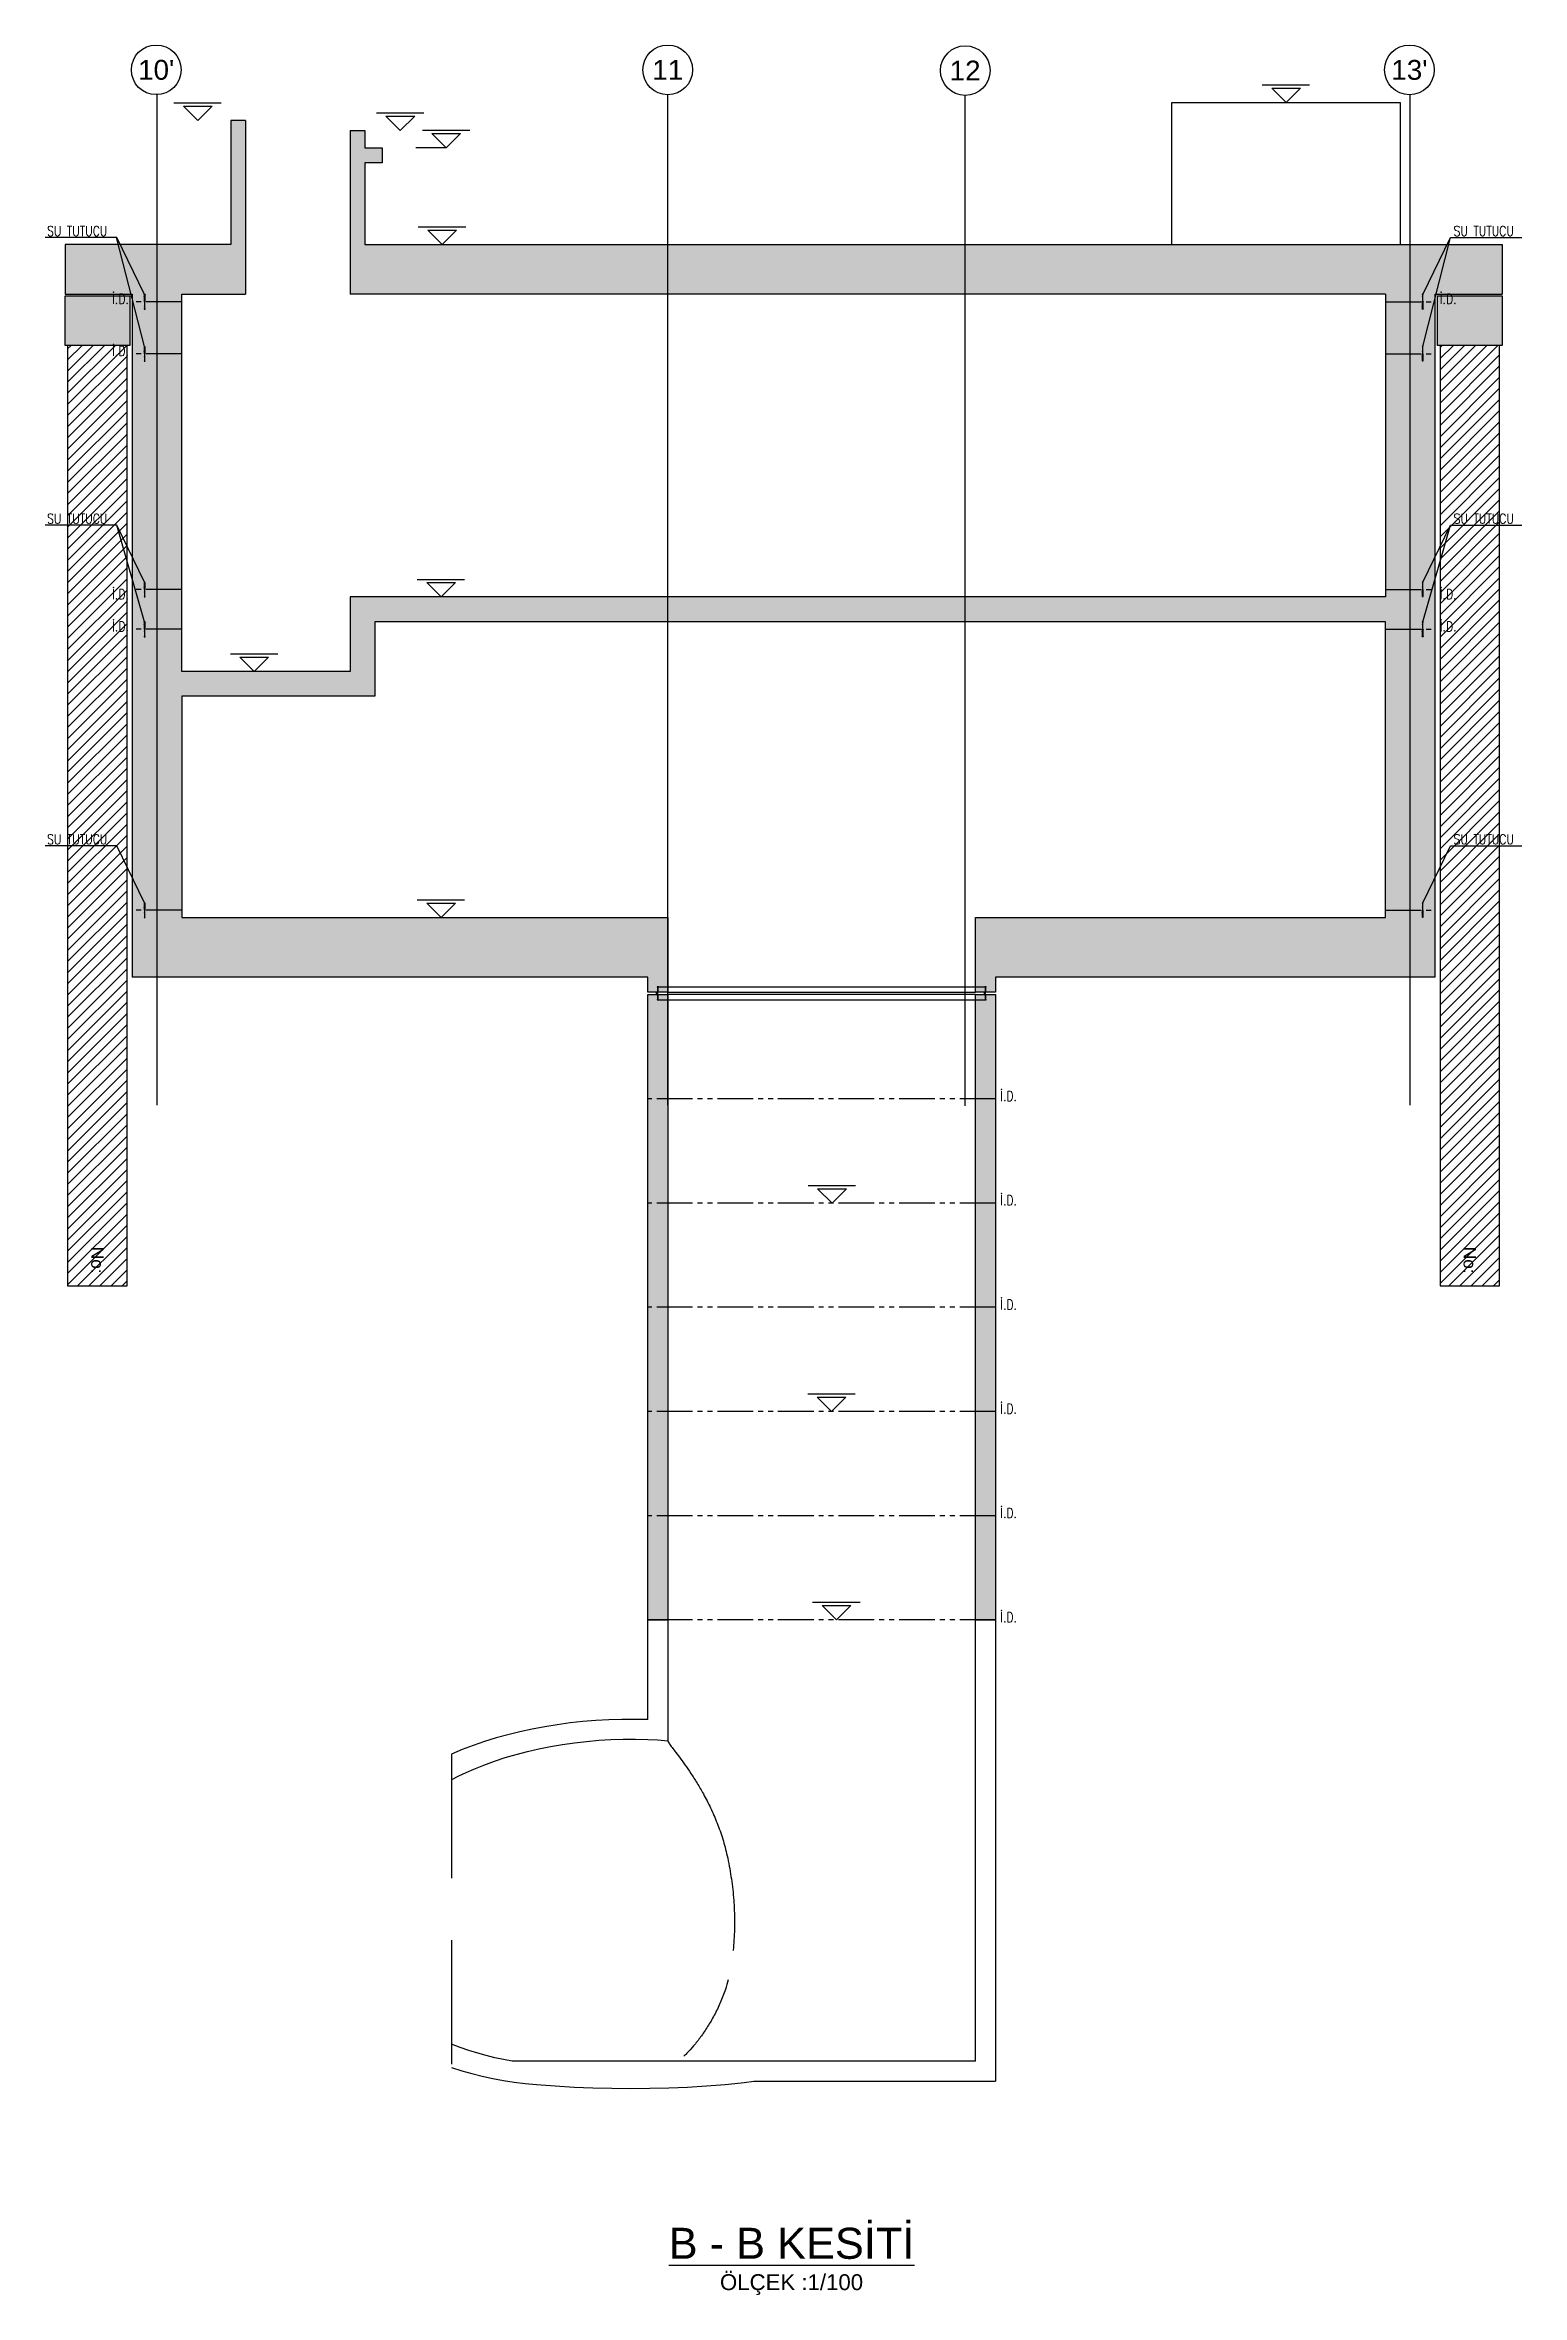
# Model space of a CAD drawing. Header units: millimetres. Extents: x 400382 to 401276, y 4543898 to 4544126.
# Drawn here: x 400740.98 to 400770.73, y 4543898.4 to 4543943.73 of the extents above; entities that cross this region are included whole.
import ezdxf
from ezdxf.enums import TextEntityAlignment as Align

# ---------------------------------------------------------------- set-up
doc = ezdxf.new("R2010")
doc.units = ezdxf.units.MM
for name, pattern in [('ACAD_ISO05W100', [33, 24, -3, 0, -3, 0, -3]), ('AKS', [3, 2.5, -0.25, 0, -0.25]), ('CONTINU', [0]), ('HIDDEN', [0.375, 0.25, -0.125]), ('UUC-ST-KAL-I05-101-U-000$0$ACAD_ISO05W100', [33, 24, -3, 0, -3, 0, -3])]:
    doc.linetypes.add(name, pattern=pattern)
for name, color, linetype in [('aks prota', 2, 'AKS'), ('caks prota', 4, 'Continuous'), ('görünüş prota', 4, 'Continuous'), ('inşaat derzi prota', 11, 'Continuous'), ('kesit prota', 1, 'Continuous'), ('kesit tarama prota', 252, 'Continuous'), ('kolon tarama prota', 252, 'Continuous'), ('not yazısı prota', 6, 'Continuous'), ('not çizgisi prota', 4, 'Continuous'), ('PRT-CST-rc_levermark', 4, 'Continuous'), ('st_s_su tutucu', 2, 'Continuous'), ('t35 prota', 3, 'Continuous'), ('taks prota', 7, 'Continuous'), ('tplan prota', 7, 'Continuous'), ('UUC-ST-KAL-I05-101-U-000$0$st_s_su tutucu', 2, 'Continuous'), ('ölçü prota', 4, 'Continuous')]:
    doc.layers.add(name, color=color, linetype=linetype)
for name, color, linetype, lineweight in [('PRT-Geo-PileCap2', 211, 'Continuous', 25), ('PRT-Geo_Pile', 150, 'Continuous', 30), ('PRT-Geo_TableText', 8, 'Continuous', 25)]:
    doc.layers.add(name, color=color, linetype=linetype, lineweight=lineweight)
doc.styles.add('Arial', font='Arial.ttf')
doc.styles.add('prt-kd-kot', font='Arial.ttf')
doc.styles.add('TAKS', font='Arial Unicode.ttf')
doc.styles.add('TSIMPLEX', font='romanstw.shx')

msp = doc.modelspace()

# ---------------------------------------------------------------- texts
at = {"layer": 'not yazısı prota', "ltscale": 0.05, "style": 'TSIMPLEX', "width": 0.8}
for s, p in [('SU TUTUCU', (400741.02471, 4543939.88428)), ('SU TUTUCU', (400769.35068, 4543939.88428)), ('İ.D.', (400742.33675, 4543938.518)), ('İ.D.', (400769.07483, 4543938.518)), ('İ.D.', (400742.33675, 4543937.468)), ('SU TUTUCU', (400741.02471, 4543934.08986)), ('SU TUTUCU', (400769.35068, 4543934.08986)), ('İ.D.', (400742.33675, 4543932.56883)), ('İ.D.', (400769.07483, 4543932.56883)), ('İ.D.', (400742.33675, 4543931.918)), ('İ.D.', (400769.07483, 4543931.918)), ('SU TUTUCU', (400741.02471, 4543927.62986)), ('SU TUTUCU', (400769.35068, 4543927.62986)), ('İ.D.', (400760.22155, 4543922.458)), ('İ.D.', (400760.22155, 4543920.358)), ('İ.D.', (400760.22155, 4543918.258)), ('İ.D.', (400760.22155, 4543916.158)), ('İ.D.', (400760.22155, 4543914.058)), ('İ.D.', (400760.22155, 4543911.958))]:
    msp.add_text(s, height=0.2, dxfattribs=at).set_placement(p)
at = {"layer": 'PRT-Geo_TableText', "style": 'prt-kd-kot'}
for p in [(400742.03924, 4543919.52216), (400769.67758, 4543919.52216)]:
    msp.add_attdef('No:', text='-', height=0.25, rotation=270.000002, dxfattribs=at).set_placement(p, align=Align.MIDDLE_LEFT)
at = {"layer": 't35 prota', "style": 'Arial'}
msp.add_text('ÖLÇEK :1/100', height=0.32, dxfattribs=at).set_placement((400756.01744, 4543898.64651), align=Align.MIDDLE)
at = {"layer": 'taks prota', "style": 'TAKS'}
for s, p in [("10'", (400743.22282, 4543943.23358)), ('11', (400753.52479, 4543943.23269)), ('12', (400759.5138, 4543943.21858)), ("13'", (400768.4618, 4543943.23269))]:
    msp.add_text(s, height=0.4, dxfattribs=at).set_placement(p, align=Align.MIDDLE_CENTER)
at = {"layer": 'tplan prota', "style": 'Arial'}
msp.add_text('%%UB - B KESİTİ', height=0.625, dxfattribs=at).set_placement((400756.01744, 4543899.52151), align=Align.MIDDLE)

# ---------------------------------------------------------------- hatches: boundary and pattern name
at = {"layer": 'kesit tarama prota'}
h = msp.add_hatch(color=253, dxfattribs=at)
h.dxf.hatch_style = 1
h.paths.add_polyline_path([(400770.32758, 4543939.71246), (400747.42647, 4543939.71246), (400747.42647, 4543941.36246), (400747.77647, 4543941.36246), (400747.77647, 4543941.66246), (400747.42647, 4543941.66246), (400747.42647, 4543942.01246), (400747.12612, 4543942.01246), (400747.12612, 4543938.71246), (400767.97758, 4543938.71246), (400767.97758, 4543932.61246), (400747.12612, 4543932.61246), (400747.12612, 4543931.11246), (400743.73876, 4543931.11246), (400743.73876, 4543938.71246), (400745.02375, 4543938.71246), (400745.02375, 4543942.21246), (400744.7234, 4543942.21246), (400744.7234, 4543939.71246), (400741.38924, 4543939.71246), (400741.38924, 4543938.71246), (400742.73922, 4543938.71246), (400742.73905, 4543924.95246), (400753.1243, 4543924.95246), (400753.1243, 4543924.65246), (400753.5243, 4543924.65246), (400753.5243, 4543926.15246), (400743.73876, 4543926.15246), (400743.73876, 4543930.61246), (400747.62671, 4543930.61246), (400747.62671, 4543932.11246), (400767.97758, 4543932.11246), (400767.97758, 4543926.15246), (400759.7243, 4543926.15246), (400759.7243, 4543924.65246), (400760.1243, 4543924.65246), (400760.1243, 4543924.95246), (400768.97758, 4543924.95246), (400768.97758, 4543938.71246), (400770.32758, 4543938.71246)])
h = msp.add_hatch(color=253, dxfattribs=at)
h.dxf.hatch_style = 1
h.paths.add_polyline_path([(400741.38924, 4543938.68246), (400742.68924, 4543938.68246), (400742.68924, 4543937.68246), (400741.38924, 4543937.68246)])
h = msp.add_hatch(color=253, dxfattribs=at)
h.dxf.hatch_style = 1
h.paths.add_polyline_path([(400769.02758, 4543938.68246), (400770.32758, 4543938.68246), (400770.32758, 4543937.68246), (400769.02758, 4543937.68246)])
h = msp.add_hatch(color=253, dxfattribs=at)
h.dxf.hatch_style = 1
h.paths.add_polyline_path([(400753.5243, 4543924.60246), (400753.1243, 4543924.60246), (400753.1243, 4543912.00246), (400753.5243, 4543912.00246)])
h = msp.add_hatch(color=253, dxfattribs=at)
h.dxf.hatch_style = 1
h.paths.add_polyline_path([(400760.1243, 4543924.60246), (400759.7243, 4543924.60246), (400759.7243, 4543912.00246), (400760.1243, 4543912.00246)])

# ---------------------------------------------------------------- linework, layer by layer
at = {"layer": 'aks prota', "ltscale": 10}
for p, q in [((400743.23861, 4543922.37514), (400743.23861, 4543942.73294)), ((400753.52478, 4543922.37489), (400753.52478, 4543942.73269)), ((400759.5168, 4543922.36078), (400759.5168, 4543942.71858)), ((400768.47758, 4543922.37512), (400768.47758, 4543942.73294))]:
    msp.add_line(p, q, dxfattribs=at)
at = {"layer": 'caks prota', "ltscale": 0.05}
for centre in [(400743.22282, 4543943.23358), (400753.52479, 4543943.23269), (400759.5168, 4543943.21858), (400768.4618, 4543943.23269)]:
    msp.add_circle(centre, 0.5, dxfattribs=at)
at = {"layer": 'görünüş prota'}
for p, q in [((400763.67784, 4543939.71246), (400763.67784, 4543942.57246)), ((400763.67784, 4543942.57246), (400768.27784, 4543942.57246)), ((400768.27784, 4543942.57246), (400768.27784, 4543939.71246))]:
    msp.add_line(p, q, dxfattribs=at)
at = {"layer": 'inşaat derzi prota', "linetype": 'ACAD_ISO05W100', "ltscale": 0.03}
for p, q in [((400743.73876, 4543938.56246), (400742.73876, 4543938.56246)), ((400767.97758, 4543938.56246), (400768.97758, 4543938.56246)), ((400743.73876, 4543937.51246), (400742.73876, 4543937.51246)), ((400767.97758, 4543937.51246), (400768.97758, 4543937.51246)), ((400743.73876, 4543932.76246), (400742.73876, 4543932.76246)), ((400767.97758, 4543932.76246), (400768.97758, 4543932.76246)), ((400743.73876, 4543931.96246), (400742.73876, 4543931.96246)), ((400767.97758, 4543931.96246), (400768.97758, 4543931.96246)), ((400743.73876, 4543926.30246), (400742.73876, 4543926.30246)), ((400767.97758, 4543926.30246), (400768.97758, 4543926.30246)), ((400760.1243, 4543922.50246), (400753.1243, 4543922.50246)), ((400760.1243, 4543920.40246), (400753.1243, 4543920.40246)), ((400760.1243, 4543918.30246), (400753.1243, 4543918.30246)), ((400760.1243, 4543916.20246), (400753.1243, 4543916.20246)), ((400760.1243, 4543914.10246), (400753.1243, 4543914.10246)), ((400760.1243, 4543912.00246), (400753.1243, 4543912.00246))]:
    msp.add_line(p, q, dxfattribs=at)
at = {"layer": 'kesit prota'}
for p, q in [((400745.02375, 4543942.21246), (400744.7234, 4543942.21246)), ((400744.7234, 4543942.21246), (400744.7234, 4543939.71246)), ((400745.02375, 4543942.21246), (400745.02375, 4543938.71246)), ((400747.12612, 4543942.01246), (400747.12612, 4543938.71246)), ((400747.12612, 4543942.01246), (400747.42647, 4543942.01246)), ((400747.42647, 4543942.01246), (400747.42647, 4543941.66246)), ((400747.42647, 4543941.66246), (400747.77647, 4543941.66246)), ((400747.77647, 4543941.36246), (400747.42647, 4543941.36246)), ((400747.42647, 4543941.36246), (400747.42647, 4543939.71246)), ((400747.77647, 4543941.66246), (400747.77647, 4543941.36246)), ((400744.7234, 4543939.71246), (400741.38924, 4543939.71246)), ((400741.38924, 4543939.71246), (400741.38924, 4543938.71246)), ((400747.42647, 4543939.71246), (400770.32758, 4543939.71246)), ((400770.32758, 4543939.71246), (400770.32758, 4543938.71246)), ((400741.38924, 4543938.71246), (400742.73922, 4543938.71246)), ((400742.73922, 4543938.71246), (400742.73905, 4543924.95246)), ((400743.73876, 4543931.11246), (400743.73876, 4543938.71246)), ((400743.73876, 4543938.71246), (400745.02375, 4543938.71246)), ((400767.97758, 4543938.71246), (400747.12612, 4543938.71246)), ((400767.97758, 4543938.71246), (400767.97758, 4543932.61246)), ((400768.97758, 4543924.95246), (400768.97758, 4543938.71246)), ((400768.97758, 4543938.71246), (400770.32758, 4543938.71246)), ((400767.97758, 4543932.61246), (400747.12612, 4543932.61246)), ((400747.12612, 4543932.61246), (400747.12612, 4543931.11246)), ((400767.97758, 4543932.11246), (400747.62671, 4543932.11246)), ((400747.62671, 4543932.11246), (400747.62671, 4543930.61246)), ((400767.97758, 4543926.15246), (400767.97758, 4543932.11246)), ((400747.12612, 4543931.11246), (400743.73876, 4543931.11246)), ((400747.62671, 4543930.61246), (400743.73876, 4543930.61246)), ((400743.73876, 4543930.61246), (400743.73876, 4543926.15246)), ((400743.73876, 4543926.15246), (400753.5243, 4543926.15246)), ((400753.5243, 4543926.15246), (400753.5243, 4543924.65246)), ((400759.7243, 4543924.65246), (400759.7243, 4543926.15246)), ((400759.7243, 4543926.15246), (400767.97758, 4543926.15246)), ((400753.1243, 4543924.95246), (400742.73905, 4543924.95246)), ((400753.1243, 4543924.65246), (400753.1243, 4543924.95246)), ((400753.5243, 4543924.65246), (400753.1243, 4543924.65246)), ((400753.1243, 4543912.00246), (400753.1243, 4543924.60246)), ((400753.1243, 4543924.60246), (400753.5243, 4543924.60246)), ((400753.5243, 4543924.65246), (400759.7243, 4543924.65246)), ((400753.5243, 4543924.60246), (400753.5243, 4543912.00246)), ((400759.7243, 4543924.60246), (400753.5243, 4543924.60246)), ((400760.1243, 4543924.65246), (400759.7243, 4543924.65246)), ((400759.7243, 4543912.00246), (400759.7243, 4543924.60246)), ((400759.7243, 4543924.60246), (400760.1243, 4543924.60246)), ((400768.97758, 4543924.95246), (400760.1243, 4543924.95246)), ((400760.1243, 4543924.95246), (400760.1243, 4543924.65246)), ((400760.1243, 4543924.60246), (400760.1243, 4543912.00246)), ((400753.5243, 4543912.00246), (400753.1243, 4543912.00246)), ((400753.1243, 4543912.00246), (400753.5243, 4543912.00246)), ((400759.7243, 4543912.00246), (400760.1243, 4543912.00246)), ((400759.7243, 4543912.00246), (400760.1243, 4543912.00246))]:
    msp.add_line(p, q, dxfattribs=at)
at = {"layer": 'kolon tarama prota', "linetype": 'Continuous', "transparency": 33554687}
for p, q in [((400741.43924, 4543937.61459), (400741.50711, 4543937.68246)), ((400741.43924, 4543937.39008), (400741.73162, 4543937.68246)), ((400741.43924, 4543937.16557), (400741.95613, 4543937.68246)), ((400741.43924, 4543936.94107), (400742.18063, 4543937.68246)), ((400741.43924, 4543936.71656), (400742.40514, 4543937.68246)), ((400741.43924, 4543936.49205), (400742.62965, 4543937.68246)), ((400741.43924, 4543936.26755), (400742.63924, 4543937.46755)), ((400741.43924, 4543936.04304), (400742.63924, 4543937.24304)), ((400769.07758, 4543937.63865), (400769.1214, 4543937.68246)), ((400769.07758, 4543937.41414), (400769.34591, 4543937.68246)), ((400769.07758, 4543937.18963), (400769.57041, 4543937.68246)), ((400769.07758, 4543936.96513), (400769.79492, 4543937.68246)), ((400769.07758, 4543936.74062), (400770.01943, 4543937.68246)), ((400769.07758, 4543936.51611), (400770.24393, 4543937.68246)), ((400769.07758, 4543936.29161), (400770.27758, 4543937.49161)), ((400769.07758, 4543936.0671), (400770.27758, 4543937.2671)), ((400741.43924, 4543935.81853), (400742.63924, 4543937.01853)), ((400741.43924, 4543935.59403), (400742.63924, 4543936.79403)), ((400769.07758, 4543935.84259), (400770.27758, 4543937.04259)), ((400769.07758, 4543935.61809), (400770.27758, 4543936.81809)), ((400741.43924, 4543935.36952), (400742.63924, 4543936.56952)), ((400741.43924, 4543935.14502), (400742.63924, 4543936.34502)), ((400769.07758, 4543935.39358), (400770.27758, 4543936.59358)), ((400769.07758, 4543935.16908), (400770.27758, 4543936.36908)), ((400741.43924, 4543934.92051), (400742.63924, 4543936.12051)), ((400741.43924, 4543934.696), (400742.63924, 4543935.896)), ((400769.07758, 4543934.94457), (400770.27758, 4543936.14457)), ((400769.07758, 4543934.72006), (400770.27758, 4543935.92006)), ((400741.43924, 4543934.4715), (400742.63924, 4543935.6715)), ((400741.43924, 4543934.24699), (400742.63924, 4543935.44699)), ((400769.07758, 4543934.49556), (400770.27758, 4543935.69556)), ((400769.07758, 4543934.27105), (400770.27758, 4543935.47105)), ((400741.43924, 4543934.02248), (400742.63924, 4543935.22248)), ((400741.43924, 4543933.79798), (400742.63924, 4543934.99798)), ((400769.07758, 4543934.04654), (400770.27758, 4543935.24654)), ((400769.07758, 4543933.82204), (400770.27758, 4543935.02204)), ((400741.43924, 4543933.57347), (400742.63924, 4543934.77347)), ((400741.43924, 4543933.34896), (400742.63924, 4543934.54896)), ((400769.07758, 4543933.59753), (400770.27758, 4543934.79753)), ((400769.07758, 4543933.37302), (400770.27758, 4543934.57302)), ((400741.43924, 4543933.12446), (400742.63924, 4543934.32446)), ((400741.43924, 4543932.89995), (400742.63924, 4543934.09995)), ((400769.07758, 4543933.14852), (400770.27758, 4543934.34852)), ((400769.07758, 4543932.92401), (400770.27758, 4543934.12401)), ((400741.43924, 4543932.67545), (400742.63924, 4543933.87545)), ((400741.43924, 4543932.45094), (400742.63924, 4543933.65094)), ((400769.07758, 4543932.6995), (400770.27758, 4543933.8995)), ((400769.07758, 4543932.475), (400770.27758, 4543933.675)), ((400741.43924, 4543932.22643), (400742.63924, 4543933.42643)), ((400741.43924, 4543932.00193), (400742.63924, 4543933.20193)), ((400769.07758, 4543932.25049), (400770.27758, 4543933.45049)), ((400769.07758, 4543932.02599), (400770.27758, 4543933.22599)), ((400741.43924, 4543931.77742), (400742.63924, 4543932.97742)), ((400741.43924, 4543931.55291), (400742.63924, 4543932.75291)), ((400769.07758, 4543931.80148), (400770.27758, 4543933.00148)), ((400769.07758, 4543931.57697), (400770.27758, 4543932.77697)), ((400741.43924, 4543931.32841), (400742.63924, 4543932.52841)), ((400741.43924, 4543931.1039), (400742.63924, 4543932.3039)), ((400769.07758, 4543931.35247), (400770.27758, 4543932.55247)), ((400769.07758, 4543931.12796), (400770.27758, 4543932.32796)), ((400741.43924, 4543930.87939), (400742.63924, 4543932.07939)), ((400741.43924, 4543930.65489), (400742.63924, 4543931.85489)), ((400769.07758, 4543930.90345), (400770.27758, 4543932.10345)), ((400769.07758, 4543930.67895), (400770.27758, 4543931.87895)), ((400741.43924, 4543930.43038), (400742.63924, 4543931.63038)), ((400741.43924, 4543930.20588), (400742.63924, 4543931.40588)), ((400769.07758, 4543930.45444), (400770.27758, 4543931.65444)), ((400769.07758, 4543930.22993), (400770.27758, 4543931.42993)), ((400741.43924, 4543929.98137), (400742.63924, 4543931.18137)), ((400741.43924, 4543929.75686), (400742.63924, 4543930.95686)), ((400769.07758, 4543930.00543), (400770.27758, 4543931.20543)), ((400769.07758, 4543929.78092), (400770.27758, 4543930.98092)), ((400741.43924, 4543929.53236), (400742.63924, 4543930.73236)), ((400741.43924, 4543929.30785), (400742.63924, 4543930.50785)), ((400769.07758, 4543929.55642), (400770.27758, 4543930.75642)), ((400769.07758, 4543929.33191), (400770.27758, 4543930.53191)), ((400741.43924, 4543929.08334), (400742.63924, 4543930.28334)), ((400741.43924, 4543928.85884), (400742.63924, 4543930.05884)), ((400769.07758, 4543929.1074), (400770.27758, 4543930.3074)), ((400769.07758, 4543928.8829), (400770.27758, 4543930.0829)), ((400741.43924, 4543928.63433), (400742.63924, 4543929.83433)), ((400741.43924, 4543928.40982), (400742.63924, 4543929.60982)), ((400769.07758, 4543928.65839), (400770.27758, 4543929.85839)), ((400769.07758, 4543928.43388), (400770.27758, 4543929.63388)), ((400741.43924, 4543928.18532), (400742.63924, 4543929.38532)), ((400741.43924, 4543927.96081), (400742.63924, 4543929.16081)), ((400769.07758, 4543928.20938), (400770.27758, 4543929.40938)), ((400769.07758, 4543927.98487), (400770.27758, 4543929.18487)), ((400741.43924, 4543927.7363), (400742.63924, 4543928.9363)), ((400741.43924, 4543927.5118), (400742.63924, 4543928.7118)), ((400769.07758, 4543927.76036), (400770.27758, 4543928.96036)), ((400769.07758, 4543927.53586), (400770.27758, 4543928.73586)), ((400741.43924, 4543927.28729), (400742.63924, 4543928.48729)), ((400741.43924, 4543927.06279), (400742.63924, 4543928.26279)), ((400769.07758, 4543927.31135), (400770.27758, 4543928.51135)), ((400769.07758, 4543927.08684), (400770.27758, 4543928.28684)), ((400741.43924, 4543926.83828), (400742.63924, 4543928.03828)), ((400741.43924, 4543926.61377), (400742.63924, 4543927.81377)), ((400769.07758, 4543926.86234), (400770.27758, 4543928.06234)), ((400769.07758, 4543926.63783), (400770.27758, 4543927.83783)), ((400741.43924, 4543926.38927), (400742.63924, 4543927.58927)), ((400741.43924, 4543926.16476), (400742.63924, 4543927.36476)), ((400769.07758, 4543926.41333), (400770.27758, 4543927.61333)), ((400769.07758, 4543926.18882), (400770.27758, 4543927.38882)), ((400741.43924, 4543925.94025), (400742.63924, 4543927.14025)), ((400741.43924, 4543925.71575), (400742.63924, 4543926.91575)), ((400769.07758, 4543925.96431), (400770.27758, 4543927.16431)), ((400769.07758, 4543925.73981), (400770.27758, 4543926.93981)), ((400741.43924, 4543925.49124), (400742.63924, 4543926.69124)), ((400741.43924, 4543925.26673), (400742.63924, 4543926.46673)), ((400769.07758, 4543925.5153), (400770.27758, 4543926.7153)), ((400769.07758, 4543925.29079), (400770.27758, 4543926.49079)), ((400741.43924, 4543925.04223), (400742.63924, 4543926.24223)), ((400741.43924, 4543924.81772), (400742.63924, 4543926.01772)), ((400769.07758, 4543925.06629), (400770.27758, 4543926.26629)), ((400769.07758, 4543924.84178), (400770.27758, 4543926.04178)), ((400741.43924, 4543924.59322), (400742.63924, 4543925.79322)), ((400741.43924, 4543924.36871), (400742.63924, 4543925.56871)), ((400769.07758, 4543924.61727), (400770.27758, 4543925.81727)), ((400769.07758, 4543924.39277), (400770.27758, 4543925.59277)), ((400741.43924, 4543924.1442), (400742.63924, 4543925.3442)), ((400741.43924, 4543923.9197), (400742.63924, 4543925.1197)), ((400769.07758, 4543924.16826), (400770.27758, 4543925.36826)), ((400769.07758, 4543923.94376), (400770.27758, 4543925.14376)), ((400741.43924, 4543923.69519), (400742.63924, 4543924.89519)), ((400741.43924, 4543923.47068), (400742.63924, 4543924.67068)), ((400769.07758, 4543923.71925), (400770.27758, 4543924.91925)), ((400769.07758, 4543923.49474), (400770.27758, 4543924.69474)), ((400741.43924, 4543923.24618), (400742.63924, 4543924.44618)), ((400741.43924, 4543923.02167), (400742.63924, 4543924.22167)), ((400769.07758, 4543923.27024), (400770.27758, 4543924.47024)), ((400769.07758, 4543923.04573), (400770.27758, 4543924.24573)), ((400741.43924, 4543922.79716), (400742.63924, 4543923.99716)), ((400741.43924, 4543922.57266), (400742.63924, 4543923.77266)), ((400769.07758, 4543922.82122), (400770.27758, 4543924.02122)), ((400769.07758, 4543922.59672), (400770.27758, 4543923.79672)), ((400741.43924, 4543922.34815), (400742.63924, 4543923.54815)), ((400741.43924, 4543922.12364), (400742.63924, 4543923.32364)), ((400769.07758, 4543922.37221), (400770.27758, 4543923.57221)), ((400769.07758, 4543922.1477), (400770.27758, 4543923.3477)), ((400741.43924, 4543921.89914), (400742.63924, 4543923.09914)), ((400741.43924, 4543921.67463), (400742.63924, 4543922.87463)), ((400769.07758, 4543921.9232), (400770.27758, 4543923.1232)), ((400769.07758, 4543921.69869), (400770.27758, 4543922.89869)), ((400741.43924, 4543921.45013), (400742.63924, 4543922.65013)), ((400741.43924, 4543921.22562), (400742.63924, 4543922.42562)), ((400769.07758, 4543921.47418), (400770.27758, 4543922.67418)), ((400769.07758, 4543921.24968), (400770.27758, 4543922.44968)), ((400741.43924, 4543921.00111), (400742.63924, 4543922.20111)), ((400741.43924, 4543920.77661), (400742.63924, 4543921.97661)), ((400769.07758, 4543921.02517), (400770.27758, 4543922.22517)), ((400769.07758, 4543920.80067), (400770.27758, 4543922.00067)), ((400741.43924, 4543920.5521), (400742.63924, 4543921.7521)), ((400741.43924, 4543920.32759), (400742.63924, 4543921.52759)), ((400769.07758, 4543920.57616), (400770.27758, 4543921.77616)), ((400769.07758, 4543920.35165), (400770.27758, 4543921.55165)), ((400741.43924, 4543920.10309), (400742.63924, 4543921.30309)), ((400741.43924, 4543919.87858), (400742.63924, 4543921.07858)), ((400769.07758, 4543920.12715), (400770.27758, 4543921.32715)), ((400769.07758, 4543919.90264), (400770.27758, 4543921.10264)), ((400741.43924, 4543919.65407), (400742.63924, 4543920.85407)), ((400741.43924, 4543919.42957), (400742.63924, 4543920.62957)), ((400769.07758, 4543919.67813), (400770.27758, 4543920.87813)), ((400769.07758, 4543919.45363), (400770.27758, 4543920.65363)), ((400741.43924, 4543919.20506), (400742.63924, 4543920.40506)), ((400741.43924, 4543918.98056), (400742.63924, 4543920.18056)), ((400769.07758, 4543919.22912), (400770.27758, 4543920.42912)), ((400769.07758, 4543919.00461), (400770.27758, 4543920.20461)), ((400741.43924, 4543918.75605), (400742.63924, 4543919.95605)), ((400741.64016, 4543918.73246), (400742.63924, 4543919.73154)), ((400769.07758, 4543918.78011), (400770.27758, 4543919.98011)), ((400769.25445, 4543918.73246), (400770.27758, 4543919.7556)), ((400741.86466, 4543918.73246), (400742.63924, 4543919.50704)), ((400742.08917, 4543918.73246), (400742.63924, 4543919.28253)), ((400769.47895, 4543918.73246), (400770.27758, 4543919.5311)), ((400769.70346, 4543918.73246), (400770.27758, 4543919.30659)), ((400742.31368, 4543918.73246), (400742.63924, 4543919.05802)), ((400742.53818, 4543918.73246), (400742.63924, 4543918.83352)), ((400769.92796, 4543918.73246), (400770.27758, 4543919.08208)), ((400770.15247, 4543918.73246), (400770.27758, 4543918.85758))]:
    msp.add_line(p, q, dxfattribs=at)
at = {"layer": 'kolon tarama prota'}
for p, q in [((400753.1243, 4543909.99504), (400753.1243, 4543912.00246)), ((400753.5243, 4543912.00246), (400753.5243, 4543909.57045)), ((400759.7243, 4543903.11246), (400759.7243, 4543912.00246)), ((400760.1243, 4543912.00246), (400760.1243, 4543902.71246)), ((400750.06868, 4543909.62482), (400749.83595, 4543909.55275)), ((400750.30649, 4543909.6909), (400750.06868, 4543909.62482)), ((400750.54896, 4543909.75086), (400750.30649, 4543909.6909)), ((400750.79562, 4543909.80459), (400750.54896, 4543909.75086)), ((400751.04601, 4543909.85198), (400750.79562, 4543909.80459)), ((400751.29965, 4543909.89295), (400751.04601, 4543909.85198)), ((400751.55608, 4543909.92742), (400751.29965, 4543909.89295)), ((400751.81481, 4543909.95533), (400751.55608, 4543909.92742)), ((400752.07536, 4543909.97662), (400751.81481, 4543909.95533)), ((400752.33723, 4543909.99126), (400752.07536, 4543909.97662)), ((400752.13398, 4543909.5779), (400752.38121, 4543909.59208)), ((400752.59993, 4543909.9992), (400752.33723, 4543909.99126)), ((400752.38121, 4543909.59208), (400752.62928, 4543909.59954)), ((400752.86297, 4543910.00045), (400752.59993, 4543909.9992)), ((400752.62928, 4543909.59954), (400752.87767, 4543909.60027)), ((400753.12586, 4543909.995), (400752.86297, 4543910.00045)), ((400752.87767, 4543909.60027), (400753.12586, 4543909.59427)), ((400753.12586, 4543909.59427), (400753.32629, 4543909.58449)), ((400753.32629, 4543909.58449), (400753.52596, 4543909.57033)), ((400749.38754, 4543909.39116), (400749.17268, 4543909.30196)), ((400749.60877, 4543909.47481), (400749.38754, 4543909.39116)), ((400749.83595, 4543909.55275), (400749.60877, 4543909.47481)), ((400749.82171, 4543909.08053), (400750.03239, 4543909.15788)), ((400750.03239, 4543909.15788), (400750.24891, 4543909.22943)), ((400750.24891, 4543909.22943), (400750.47081, 4543909.29504)), ((400750.47081, 4543909.29504), (400750.69762, 4543909.35457)), ((400750.69762, 4543909.35457), (400750.92886, 4543909.4079)), ((400750.92886, 4543909.4079), (400751.16403, 4543909.4549)), ((400751.16403, 4543909.4549), (400751.40264, 4543909.49548)), ((400751.40264, 4543909.49548), (400751.64418, 4543909.52955)), ((400751.64418, 4543909.52955), (400751.88813, 4543909.55705)), ((400751.88813, 4543909.55705), (400752.13398, 4543909.5779)), ((400749.17285, 4543908.78607), (400749.31673, 4543908.85964)), ((400749.31673, 4543908.85964), (400749.46495, 4543908.93017)), ((400749.46495, 4543908.93017), (400749.61731, 4543908.99757)), ((400749.61731, 4543908.99757), (400749.82171, 4543909.08053)), ((400749.34462, 4543903.38766), (400749.17268, 4543903.45356)), ((400749.51964, 4543903.32737), (400749.34462, 4543903.38766)), ((400749.69935, 4543903.27205), (400749.51964, 4543903.32737)), ((400749.86814, 4543903.22574), (400749.69935, 4543903.27205)), ((400749.17268, 4543902.98306), (400749.37468, 4543902.92021)), ((400749.37468, 4543902.92021), (400749.57907, 4543902.86351)), ((400749.57907, 4543902.86351), (400749.78765, 4543902.81237)), ((400749.78765, 4543902.81237), (400750.00001, 4543902.7669)), ((400750.04022, 4543903.18382), (400749.86814, 4543903.22574)), ((400750.21526, 4543903.14637), (400750.04022, 4543903.18382)), ((400750.39292, 4543903.11346), (400750.21526, 4543903.14637)), ((400759.7243, 4543903.1125), (400750.39292, 4543903.11346)), ((400750.00001, 4543902.7669), (400750.21568, 4543902.7272)), ((400750.21568, 4543902.7272), (400750.43422, 4543902.69334)), ((400750.43422, 4543902.69334), (400750.65517, 4543902.66539)), ((400750.65517, 4543902.66539), (400750.87807, 4543902.64343)), ((400750.87807, 4543902.64343), (400751.25668, 4543902.61459)), ((400751.25668, 4543902.61459), (400751.63654, 4543902.59213)), ((400751.63654, 4543902.59213), (400752.01735, 4543902.57608)), ((400752.01735, 4543902.57608), (400752.39877, 4543902.56644)), ((400752.39877, 4543902.56644), (400752.78051, 4543902.56323)), ((400752.78051, 4543902.56323), (400753.16226, 4543902.56644)), ((400753.16226, 4543902.56644), (400753.54368, 4543902.57608)), ((400753.54368, 4543902.57608), (400753.92449, 4543902.59213)), ((400753.92449, 4543902.59213), (400754.30435, 4543902.61459)), ((400754.30435, 4543902.61459), (400754.68296, 4543902.64343)), ((400754.68296, 4543902.64343), (400754.8752, 4543902.66201)), ((400754.8752, 4543902.66201), (400755.06604, 4543902.68503)), ((400755.06604, 4543902.68503), (400755.25518, 4543902.71246)), ((400755.25518, 4543902.71246), (400760.1243, 4543902.71246))]:
    msp.add_line(p, q, dxfattribs=at)
at = {"layer": 'kolon tarama prota', "linetype": 'HIDDEN', "ltscale": 10}
msp.add_line((400749.17268, 4543909.30196), (400749.17268, 4543902.98306), dxfattribs=at)
at = {"layer": 'kolon tarama prota'}
for points, knots in [([(400753.52596, 4543909.57033), (400753.52832, 4543909.55895), (400753.54258, 4543909.52893), (400753.5912, 4543909.45939), (400753.66444, 4543909.36327), (400753.75846, 4543909.23995), (400753.86851, 4543909.09003), (400753.98935, 4543908.91514), (400754.11572, 4543908.71746), (400754.25059, 4543908.48574), (400754.38845, 4543908.21818), (400754.52139, 4543907.91399), (400754.63555, 4543907.5915), (400754.69541, 4543907.3667), (400754.72052, 4543907.25245)], [0, 0, 0, 0, 0.07843137, 0.15686275, 0.23529412, 0.31372549, 0.39215686, 0.47058824, 0.54901961, 0.62745098, 0.72058824, 0.81372549, 0.90686275, 1, 1, 1, 1]), ([(400754.72052, 4543907.25245), (400754.73562, 4543907.1838), (400754.76373, 4543907.04584), (400754.79943, 4543906.83676), (400754.82821, 4543906.62601), (400754.85694, 4543906.34322), (400754.87411, 4543905.98737), (400754.86544, 4543905.63108), (400754.84867, 4543905.41659), (400754.8417, 4543905.34416), (400754.84153, 4543905.34245)], [0, 0, 0, 0, 0.1, 0.2, 0.3, 0.4, 0.6, 0.8, 0.9, 0.902414717, 0.902414717, 0.902414717, 0.902414717]), ([(400754.74221, 4543904.75252), (400754.72497, 4543904.68748), (400754.67762, 4543904.52962), (400754.58494, 4543904.28866), (400754.46332, 4543904.03683), (400754.32887, 4543903.80556), (400754.18745, 4543903.59838), (400754.04478, 4543903.41779), (400753.93244, 4543903.29555), (400753.86791, 4543903.23106), (400753.84787, 4543903.2122)], [0.138467801, 0.138467801, 0.138467801, 0.138467801, 0.210526316, 0.315789474, 0.421052632, 0.526315789, 0.631578947, 0.736842105, 0.842105263, 0.893607252, 0.893607252, 0.893607252, 0.893607252])]:
    msp.add_open_spline(points, degree=3, knots=knots, dxfattribs=at)
at = {"layer": 'not çizgisi prota'}
for points in [[(400742.98464, 4543937.66246), (400742.42169, 4543939.85655), (400740.9833, 4543939.85655)], [(400742.98525, 4543938.7068), (400742.42669, 4543939.85655), (400740.9883, 4543939.85655)], [(400768.7311, 4543938.7068), (400769.28966, 4543939.85655), (400770.72804, 4543939.85655)], [(400768.7311, 4543937.6568), (400769.28966, 4543939.85655), (400770.72804, 4543939.85655)], [(400742.98525, 4543932.91238), (400742.42669, 4543934.06213), (400740.9883, 4543934.06213)], [(400742.98525, 4543932.11246), (400742.42669, 4543934.06213), (400740.9883, 4543934.06213)], [(400768.7311, 4543932.91238), (400769.28966, 4543934.06213), (400770.72804, 4543934.06213)], [(400768.7311, 4543932.11246), (400769.28966, 4543934.06213), (400770.72804, 4543934.06213)], [(400742.98525, 4543926.45238), (400742.42669, 4543927.60213), (400740.9883, 4543927.60213)], [(400768.7311, 4543926.45238), (400769.28966, 4543927.60213), (400770.72804, 4543927.60213)]]:
    msp.add_lwpolyline(points, dxfattribs=at)
at = {"layer": 'PRT-CST-rc_levermark'}
for p, q in [((400765.49636, 4543942.92802), (400766.45192, 4543942.92802)), ((400743.57648, 4543942.56802), (400744.53204, 4543942.56802)), ((400747.65755, 4543942.36802), (400748.61311, 4543942.36802)), ((400748.5826, 4543942.01802), (400749.53816, 4543942.01802)), ((400748.50004, 4543940.06802), (400749.45559, 4543940.06802)), ((400748.47832, 4543932.96802), (400749.43388, 4543932.96802)), ((400744.71603, 4543931.46802), (400745.67159, 4543931.46802)), ((400748.47832, 4543926.50802), (400749.43388, 4543926.50802)), ((400756.35104, 4543920.75802), (400757.3066, 4543920.75802)), ((400756.34258, 4543916.55802), (400757.29813, 4543916.55802)), ((400756.44132, 4543912.35802), (400757.39688, 4543912.35802))]:
    msp.add_line(p, q, dxfattribs=at)
for points in [[(400765.68896, 4543942.86135), (400766.26673, 4543942.86135), (400765.97784, 4543942.57246)], [(400743.76908, 4543942.50135), (400744.34686, 4543942.50135), (400744.05797, 4543942.21246)], [(400747.85014, 4543942.30135), (400748.42792, 4543942.30135), (400748.13903, 4543942.01246)], [(400748.7752, 4543941.95135), (400749.35297, 4543941.95135), (400749.06408, 4543941.66246)], [(400748.69263, 4543940.00135), (400749.27041, 4543940.00135), (400748.98152, 4543939.71246)], [(400748.67091, 4543932.90135), (400749.24869, 4543932.90135), (400748.9598, 4543932.61246)], [(400744.90863, 4543931.40135), (400745.48641, 4543931.40135), (400745.19752, 4543931.11246)], [(400748.67091, 4543926.44135), (400749.24869, 4543926.44135), (400748.9598, 4543926.15246)], [(400756.54363, 4543920.69135), (400757.12141, 4543920.69135), (400756.83252, 4543920.40246)], [(400756.53517, 4543916.49135), (400757.11295, 4543916.49135), (400756.82406, 4543916.20246)], [(400756.63392, 4543912.29135), (400757.21169, 4543912.29135), (400756.9228, 4543912.00246)]]:
    msp.add_lwpolyline(points, close=True, dxfattribs=at)
at = {"layer": 'PRT-Geo-PileCap2'}
for p, q in [((400741.38924, 4543938.68246), (400742.68924, 4543938.68246)), ((400741.38924, 4543937.68246), (400741.38924, 4543938.68246)), ((400742.68924, 4543938.68246), (400742.68924, 4543937.68246)), ((400769.02758, 4543938.68246), (400770.32758, 4543938.68246)), ((400769.02758, 4543937.68246), (400769.02758, 4543938.68246)), ((400770.32758, 4543938.68246), (400770.32758, 4543937.68246)), ((400742.68924, 4543937.68246), (400741.38924, 4543937.68246)), ((400770.32758, 4543937.68246), (400769.02758, 4543937.68246))]:
    msp.add_line(p, q, dxfattribs=at)
at = {"layer": 'PRT-Geo_Pile', "lineweight": -3, "flags": 128}
for points in [[(400741.43924, 4543937.68246), (400741.43924, 4543918.73246), (400742.63924, 4543918.73246), (400742.63924, 4543937.68246)], [(400769.07758, 4543937.68246), (400769.07758, 4543918.73246), (400770.27758, 4543918.73246), (400770.27758, 4543937.68246)]]:
    msp.add_lwpolyline(points, close=True, dxfattribs=at)
at = {"layer": 'st_s_su tutucu', "linetype": 'CONTINU', "ltscale": 0.2}
for p, q in [((400742.97676, 4543938.70846), (400742.97676, 4543938.71246)), ((400742.97676, 4543938.71246), (400743.00076, 4543938.71246)), ((400742.98676, 4543938.7018), (400742.97676, 4543938.70846)), ((400742.98226, 4543938.66088), (400742.98226, 4543938.66405)), ((400742.98226, 4543938.66405), (400742.98676, 4543938.66405)), ((400742.98676, 4543938.66088), (400742.98226, 4543938.66088)), ((400742.98226, 4543938.61405), (400742.98676, 4543938.61405)), ((400742.98226, 4543938.61088), (400742.98226, 4543938.61405)), ((400742.98676, 4543938.61088), (400742.98226, 4543938.61088)), ((400742.98676, 4543938.66405), (400742.98676, 4543938.7018)), ((400742.98676, 4543938.61405), (400742.98676, 4543938.66088)), ((400742.98676, 4543938.5648), (400742.98676, 4543938.61088)), ((400743.00076, 4543938.70846), (400742.99076, 4543938.7018)), ((400742.99076, 4543938.7018), (400742.99076, 4543938.66405)), ((400742.99076, 4543938.66405), (400742.99526, 4543938.66405)), ((400742.99526, 4543938.66088), (400742.99076, 4543938.66088)), ((400742.99076, 4543938.66088), (400742.99076, 4543938.61405)), ((400742.99076, 4543938.61405), (400742.99526, 4543938.61405)), ((400742.99526, 4543938.61088), (400742.99076, 4543938.61088)), ((400742.99076, 4543938.61088), (400742.99076, 4543938.5648)), ((400742.99526, 4543938.66405), (400742.99526, 4543938.66088)), ((400742.99526, 4543938.61405), (400742.99526, 4543938.61088)), ((400743.00076, 4543938.71246), (400743.00076, 4543938.70846)), ((400768.73958, 4543938.71246), (400768.71558, 4543938.71246)), ((400768.71558, 4543938.71246), (400768.71558, 4543938.70846)), ((400768.71558, 4543938.70846), (400768.72558, 4543938.7018)), ((400768.72558, 4543938.66405), (400768.72108, 4543938.66405)), ((400768.72108, 4543938.66405), (400768.72108, 4543938.66088)), ((400768.72108, 4543938.66088), (400768.72558, 4543938.66088)), ((400768.72558, 4543938.61405), (400768.72108, 4543938.61405)), ((400768.72108, 4543938.61405), (400768.72108, 4543938.61088)), ((400768.72108, 4543938.61088), (400768.72558, 4543938.61088)), ((400768.72558, 4543938.7018), (400768.72558, 4543938.66405)), ((400768.72558, 4543938.66088), (400768.72558, 4543938.61405)), ((400768.72558, 4543938.61088), (400768.72558, 4543938.5648)), ((400768.72958, 4543938.7018), (400768.73958, 4543938.70846)), ((400768.72958, 4543938.66405), (400768.72958, 4543938.7018)), ((400768.73409, 4543938.66405), (400768.72958, 4543938.66405)), ((400768.72958, 4543938.61405), (400768.72958, 4543938.66088)), ((400768.72958, 4543938.66088), (400768.73409, 4543938.66088)), ((400768.73409, 4543938.61405), (400768.72958, 4543938.61405)), ((400768.72958, 4543938.5648), (400768.72958, 4543938.61088)), ((400768.72958, 4543938.61088), (400768.73409, 4543938.61088)), ((400768.73409, 4543938.66088), (400768.73409, 4543938.66405)), ((400768.73409, 4543938.61088), (400768.73409, 4543938.61405)), ((400768.73958, 4543938.70846), (400768.73958, 4543938.71246)), ((400742.98676, 4543938.42313), (400742.97676, 4543938.41646)), ((400742.97676, 4543938.41646), (400742.97676, 4543938.41246)), ((400742.97676, 4543938.41246), (400743.00076, 4543938.41246)), ((400742.98676, 4543938.5648), (400742.98026, 4543938.5648)), ((400742.98026, 4543938.5648), (400742.98026, 4543938.56013)), ((400742.98026, 4543938.56013), (400742.98676, 4543938.56013)), ((400742.98676, 4543938.51405), (400742.98226, 4543938.51405)), ((400742.98226, 4543938.51405), (400742.98226, 4543938.51088)), ((400742.98226, 4543938.51088), (400742.98676, 4543938.51088)), ((400742.98676, 4543938.46405), (400742.98226, 4543938.46405)), ((400742.98226, 4543938.46405), (400742.98226, 4543938.46088)), ((400742.98226, 4543938.46088), (400742.98676, 4543938.46088)), ((400742.98676, 4543938.56013), (400742.98676, 4543938.51405)), ((400742.98676, 4543938.51088), (400742.98676, 4543938.46405)), ((400742.98676, 4543938.46088), (400742.98676, 4543938.42313)), ((400742.99726, 4543938.5648), (400742.99076, 4543938.5648)), ((400742.99076, 4543938.51405), (400742.99076, 4543938.56013)), ((400742.99076, 4543938.56013), (400742.99726, 4543938.56013)), ((400742.99526, 4543938.51405), (400742.99076, 4543938.51405)), ((400742.99076, 4543938.46405), (400742.99076, 4543938.51088)), ((400742.99076, 4543938.51088), (400742.99526, 4543938.51088)), ((400742.99526, 4543938.46405), (400742.99076, 4543938.46405)), ((400742.99076, 4543938.42313), (400742.99076, 4543938.46088)), ((400742.99076, 4543938.46088), (400742.99526, 4543938.46088)), ((400743.00076, 4543938.41646), (400742.99076, 4543938.42313)), ((400742.99526, 4543938.51088), (400742.99526, 4543938.51405)), ((400742.99526, 4543938.46088), (400742.99526, 4543938.46405)), ((400742.99726, 4543938.56013), (400742.99726, 4543938.5648)), ((400743.00076, 4543938.41246), (400743.00076, 4543938.41646)), ((400768.71558, 4543938.41646), (400768.72558, 4543938.42313)), ((400768.71558, 4543938.41246), (400768.71558, 4543938.41646)), ((400768.73958, 4543938.41246), (400768.71558, 4543938.41246)), ((400768.71908, 4543938.56013), (400768.71908, 4543938.5648)), ((400768.71908, 4543938.5648), (400768.72558, 4543938.5648)), ((400768.72558, 4543938.56013), (400768.71908, 4543938.56013)), ((400768.72108, 4543938.51088), (400768.72108, 4543938.51405)), ((400768.72108, 4543938.51405), (400768.72558, 4543938.51405)), ((400768.72558, 4543938.51088), (400768.72108, 4543938.51088)), ((400768.72108, 4543938.46088), (400768.72108, 4543938.46405)), ((400768.72108, 4543938.46405), (400768.72558, 4543938.46405)), ((400768.72558, 4543938.46088), (400768.72108, 4543938.46088)), ((400768.72558, 4543938.51405), (400768.72558, 4543938.56013)), ((400768.72558, 4543938.46405), (400768.72558, 4543938.51088)), ((400768.72558, 4543938.42313), (400768.72558, 4543938.46088)), ((400768.72958, 4543938.5648), (400768.73609, 4543938.5648)), ((400768.73609, 4543938.56013), (400768.72958, 4543938.56013)), ((400768.72958, 4543938.56013), (400768.72958, 4543938.51405)), ((400768.72958, 4543938.51405), (400768.73409, 4543938.51405)), ((400768.73409, 4543938.51088), (400768.72958, 4543938.51088)), ((400768.72958, 4543938.51088), (400768.72958, 4543938.46405)), ((400768.72958, 4543938.46405), (400768.73409, 4543938.46405)), ((400768.73409, 4543938.46088), (400768.72958, 4543938.46088)), ((400768.72958, 4543938.46088), (400768.72958, 4543938.42313)), ((400768.72958, 4543938.42313), (400768.73958, 4543938.41646)), ((400768.73409, 4543938.51405), (400768.73409, 4543938.51088)), ((400768.73409, 4543938.46405), (400768.73409, 4543938.46088)), ((400768.73609, 4543938.5648), (400768.73609, 4543938.56013)), ((400768.73958, 4543938.41646), (400768.73958, 4543938.41246)), ((400742.97676, 4543937.65846), (400742.97676, 4543937.66246)), ((400742.97676, 4543937.66246), (400743.00076, 4543937.66246)), ((400742.98676, 4543937.6518), (400742.97676, 4543937.65846)), ((400742.98676, 4543937.37313), (400742.97676, 4543937.36646)), ((400742.97676, 4543937.36646), (400742.97676, 4543937.36246)), ((400742.97676, 4543937.36246), (400743.00076, 4543937.36246)), ((400742.98676, 4543937.5148), (400742.98026, 4543937.5148)), ((400742.98026, 4543937.5148), (400742.98026, 4543937.51013)), ((400742.98026, 4543937.51013), (400742.98676, 4543937.51013)), ((400742.98226, 4543937.61088), (400742.98226, 4543937.61405)), ((400742.98226, 4543937.61405), (400742.98676, 4543937.61405)), ((400742.98676, 4543937.61088), (400742.98226, 4543937.61088)), ((400742.98226, 4543937.56405), (400742.98676, 4543937.56405)), ((400742.98226, 4543937.56088), (400742.98226, 4543937.56405)), ((400742.98676, 4543937.56088), (400742.98226, 4543937.56088)), ((400742.98676, 4543937.46405), (400742.98226, 4543937.46405)), ((400742.98226, 4543937.46405), (400742.98226, 4543937.46088)), ((400742.98226, 4543937.46088), (400742.98676, 4543937.46088)), ((400742.98676, 4543937.41405), (400742.98226, 4543937.41405)), ((400742.98226, 4543937.41405), (400742.98226, 4543937.41088)), ((400742.98226, 4543937.41088), (400742.98676, 4543937.41088)), ((400742.98676, 4543937.61405), (400742.98676, 4543937.6518)), ((400742.98676, 4543937.56405), (400742.98676, 4543937.61088)), ((400742.98676, 4543937.5148), (400742.98676, 4543937.56088)), ((400742.98676, 4543937.51013), (400742.98676, 4543937.46405)), ((400742.98676, 4543937.46088), (400742.98676, 4543937.41405)), ((400742.98676, 4543937.41088), (400742.98676, 4543937.37313)), ((400743.00076, 4543937.65846), (400742.99076, 4543937.6518)), ((400742.99076, 4543937.6518), (400742.99076, 4543937.61405)), ((400742.99076, 4543937.61405), (400742.99526, 4543937.61405)), ((400742.99526, 4543937.61088), (400742.99076, 4543937.61088)), ((400742.99076, 4543937.61088), (400742.99076, 4543937.56405)), ((400742.99076, 4543937.56405), (400742.99526, 4543937.56405)), ((400742.99526, 4543937.56088), (400742.99076, 4543937.56088)), ((400742.99076, 4543937.56088), (400742.99076, 4543937.5148)), ((400742.99726, 4543937.5148), (400742.99076, 4543937.5148)), ((400742.99076, 4543937.46405), (400742.99076, 4543937.51013)), ((400742.99076, 4543937.51013), (400742.99726, 4543937.51013)), ((400742.99526, 4543937.46405), (400742.99076, 4543937.46405)), ((400742.99076, 4543937.41405), (400742.99076, 4543937.46088)), ((400742.99076, 4543937.46088), (400742.99526, 4543937.46088)), ((400742.99526, 4543937.41405), (400742.99076, 4543937.41405)), ((400742.99076, 4543937.37313), (400742.99076, 4543937.41088)), ((400742.99076, 4543937.41088), (400742.99526, 4543937.41088)), ((400743.00076, 4543937.36646), (400742.99076, 4543937.37313)), ((400742.99526, 4543937.61405), (400742.99526, 4543937.61088)), ((400742.99526, 4543937.56405), (400742.99526, 4543937.56088)), ((400742.99526, 4543937.46088), (400742.99526, 4543937.46405)), ((400742.99526, 4543937.41088), (400742.99526, 4543937.41405)), ((400742.99726, 4543937.51013), (400742.99726, 4543937.5148)), ((400743.00076, 4543937.66246), (400743.00076, 4543937.65846)), ((400743.00076, 4543937.36246), (400743.00076, 4543937.36646)), ((400768.73958, 4543937.66246), (400768.71558, 4543937.66246)), ((400768.71558, 4543937.66246), (400768.71558, 4543937.65846)), ((400768.71558, 4543937.65846), (400768.72558, 4543937.6518)), ((400768.71558, 4543937.36646), (400768.72558, 4543937.37313)), ((400768.71558, 4543937.36246), (400768.71558, 4543937.36646)), ((400768.73958, 4543937.36246), (400768.71558, 4543937.36246)), ((400768.71908, 4543937.51013), (400768.71908, 4543937.5148)), ((400768.71908, 4543937.5148), (400768.72558, 4543937.5148)), ((400768.72558, 4543937.51013), (400768.71908, 4543937.51013)), ((400768.72558, 4543937.61405), (400768.72108, 4543937.61405)), ((400768.72108, 4543937.61405), (400768.72108, 4543937.61088)), ((400768.72108, 4543937.61088), (400768.72558, 4543937.61088)), ((400768.72558, 4543937.56405), (400768.72108, 4543937.56405)), ((400768.72108, 4543937.56405), (400768.72108, 4543937.56088)), ((400768.72108, 4543937.56088), (400768.72558, 4543937.56088)), ((400768.72108, 4543937.46088), (400768.72108, 4543937.46405)), ((400768.72108, 4543937.46405), (400768.72558, 4543937.46405)), ((400768.72558, 4543937.46088), (400768.72108, 4543937.46088)), ((400768.72108, 4543937.41088), (400768.72108, 4543937.41405)), ((400768.72108, 4543937.41405), (400768.72558, 4543937.41405)), ((400768.72558, 4543937.41088), (400768.72108, 4543937.41088)), ((400768.72558, 4543937.6518), (400768.72558, 4543937.61405)), ((400768.72558, 4543937.61088), (400768.72558, 4543937.56405)), ((400768.72558, 4543937.56088), (400768.72558, 4543937.5148)), ((400768.72558, 4543937.46405), (400768.72558, 4543937.51013)), ((400768.72558, 4543937.41405), (400768.72558, 4543937.46088)), ((400768.72558, 4543937.37313), (400768.72558, 4543937.41088)), ((400768.72958, 4543937.6518), (400768.73958, 4543937.65846)), ((400768.72958, 4543937.61405), (400768.72958, 4543937.6518)), ((400768.73409, 4543937.61405), (400768.72958, 4543937.61405)), ((400768.72958, 4543937.56405), (400768.72958, 4543937.61088)), ((400768.72958, 4543937.61088), (400768.73409, 4543937.61088)), ((400768.73409, 4543937.56405), (400768.72958, 4543937.56405)), ((400768.72958, 4543937.5148), (400768.72958, 4543937.56088)), ((400768.72958, 4543937.56088), (400768.73409, 4543937.56088)), ((400768.72958, 4543937.5148), (400768.73609, 4543937.5148)), ((400768.73609, 4543937.51013), (400768.72958, 4543937.51013)), ((400768.72958, 4543937.51013), (400768.72958, 4543937.46405)), ((400768.72958, 4543937.46405), (400768.73409, 4543937.46405)), ((400768.73409, 4543937.46088), (400768.72958, 4543937.46088)), ((400768.72958, 4543937.46088), (400768.72958, 4543937.41405)), ((400768.72958, 4543937.41405), (400768.73409, 4543937.41405)), ((400768.73409, 4543937.41088), (400768.72958, 4543937.41088)), ((400768.72958, 4543937.41088), (400768.72958, 4543937.37313)), ((400768.72958, 4543937.37313), (400768.73958, 4543937.36646)), ((400768.73409, 4543937.61088), (400768.73409, 4543937.61405)), ((400768.73409, 4543937.56088), (400768.73409, 4543937.56405)), ((400768.73409, 4543937.46405), (400768.73409, 4543937.46088)), ((400768.73409, 4543937.41405), (400768.73409, 4543937.41088)), ((400768.73609, 4543937.5148), (400768.73609, 4543937.51013)), ((400768.73958, 4543937.65846), (400768.73958, 4543937.66246)), ((400768.73958, 4543937.36646), (400768.73958, 4543937.36246)), ((400742.97676, 4543932.90846), (400742.97676, 4543932.91246)), ((400742.97676, 4543932.91246), (400743.00076, 4543932.91246)), ((400742.98676, 4543932.9018), (400742.97676, 4543932.90846)), ((400742.98026, 4543932.76013), (400742.98026, 4543932.7648)), ((400742.98026, 4543932.7648), (400742.98676, 4543932.7648)), ((400742.98676, 4543932.76013), (400742.98026, 4543932.76013)), ((400742.98226, 4543932.86088), (400742.98226, 4543932.86405)), ((400742.98226, 4543932.86405), (400742.98676, 4543932.86405)), ((400742.98676, 4543932.86088), (400742.98226, 4543932.86088)), ((400742.98226, 4543932.81405), (400742.98676, 4543932.81405)), ((400742.98226, 4543932.81088), (400742.98226, 4543932.81405)), ((400742.98676, 4543932.81088), (400742.98226, 4543932.81088)), ((400742.98676, 4543932.71405), (400742.98226, 4543932.71405)), ((400742.98226, 4543932.71405), (400742.98226, 4543932.71088)), ((400742.98226, 4543932.71088), (400742.98676, 4543932.71088)), ((400742.98676, 4543932.86405), (400742.98676, 4543932.9018)), ((400742.98676, 4543932.81405), (400742.98676, 4543932.86088)), ((400742.98676, 4543932.7648), (400742.98676, 4543932.81088)), ((400742.98676, 4543932.76013), (400742.98676, 4543932.71405)), ((400742.98676, 4543932.71088), (400742.98676, 4543932.66405)), ((400743.00076, 4543932.90846), (400742.99076, 4543932.9018)), ((400742.99076, 4543932.9018), (400742.99076, 4543932.86405)), ((400742.99076, 4543932.86405), (400742.99526, 4543932.86405)), ((400742.99526, 4543932.86088), (400742.99076, 4543932.86088)), ((400742.99076, 4543932.86088), (400742.99076, 4543932.81405)), ((400742.99076, 4543932.81405), (400742.99526, 4543932.81405)), ((400742.99526, 4543932.81088), (400742.99076, 4543932.81088)), ((400742.99076, 4543932.81088), (400742.99076, 4543932.7648)), ((400742.99076, 4543932.7648), (400742.99726, 4543932.7648)), ((400742.99726, 4543932.76013), (400742.99076, 4543932.76013)), ((400742.99076, 4543932.71405), (400742.99076, 4543932.76013)), ((400742.99526, 4543932.71405), (400742.99076, 4543932.71405)), ((400742.99076, 4543932.66405), (400742.99076, 4543932.71088)), ((400742.99076, 4543932.71088), (400742.99526, 4543932.71088)), ((400742.99526, 4543932.86405), (400742.99526, 4543932.86088)), ((400742.99526, 4543932.81405), (400742.99526, 4543932.81088)), ((400742.99526, 4543932.71088), (400742.99526, 4543932.71405)), ((400742.99726, 4543932.7648), (400742.99726, 4543932.76013)), ((400743.00076, 4543932.91246), (400743.00076, 4543932.90846)), ((400768.73958, 4543932.91246), (400768.71558, 4543932.91246)), ((400768.71558, 4543932.91246), (400768.71558, 4543932.90846)), ((400768.71558, 4543932.90846), (400768.72558, 4543932.9018)), ((400768.72558, 4543932.7648), (400768.71908, 4543932.7648)), ((400768.71908, 4543932.7648), (400768.71908, 4543932.76013)), ((400768.71908, 4543932.76013), (400768.72558, 4543932.76013)), ((400768.72558, 4543932.86405), (400768.72108, 4543932.86405)), ((400768.72108, 4543932.86405), (400768.72108, 4543932.86088)), ((400768.72108, 4543932.86088), (400768.72558, 4543932.86088)), ((400768.72558, 4543932.81405), (400768.72108, 4543932.81405)), ((400768.72108, 4543932.81405), (400768.72108, 4543932.81088)), ((400768.72108, 4543932.81088), (400768.72558, 4543932.81088)), ((400768.72108, 4543932.71088), (400768.72108, 4543932.71405)), ((400768.72108, 4543932.71405), (400768.72558, 4543932.71405)), ((400768.72558, 4543932.71088), (400768.72108, 4543932.71088)), ((400768.72558, 4543932.9018), (400768.72558, 4543932.86405)), ((400768.72558, 4543932.86088), (400768.72558, 4543932.81405)), ((400768.72558, 4543932.81088), (400768.72558, 4543932.7648)), ((400768.72558, 4543932.71405), (400768.72558, 4543932.76013)), ((400768.72558, 4543932.66405), (400768.72558, 4543932.71088)), ((400768.72958, 4543932.9018), (400768.73958, 4543932.90846)), ((400768.72958, 4543932.86405), (400768.72958, 4543932.9018)), ((400768.73409, 4543932.86405), (400768.72958, 4543932.86405)), ((400768.72958, 4543932.81405), (400768.72958, 4543932.86088)), ((400768.72958, 4543932.86088), (400768.73409, 4543932.86088)), ((400768.73409, 4543932.81405), (400768.72958, 4543932.81405)), ((400768.72958, 4543932.7648), (400768.72958, 4543932.81088)), ((400768.72958, 4543932.81088), (400768.73409, 4543932.81088)), ((400768.73609, 4543932.7648), (400768.72958, 4543932.7648)), ((400768.72958, 4543932.76013), (400768.73609, 4543932.76013)), ((400768.72958, 4543932.76013), (400768.72958, 4543932.71405)), ((400768.72958, 4543932.71405), (400768.73409, 4543932.71405)), ((400768.73409, 4543932.71088), (400768.72958, 4543932.71088)), ((400768.72958, 4543932.71088), (400768.72958, 4543932.66405)), ((400768.73409, 4543932.86088), (400768.73409, 4543932.86405)), ((400768.73409, 4543932.81088), (400768.73409, 4543932.81405)), ((400768.73409, 4543932.71405), (400768.73409, 4543932.71088)), ((400768.73609, 4543932.76013), (400768.73609, 4543932.7648)), ((400768.73958, 4543932.90846), (400768.73958, 4543932.91246)), ((400742.98676, 4543932.62313), (400742.97676, 4543932.61646)), ((400742.97676, 4543932.61646), (400742.97676, 4543932.61246)), ((400742.97676, 4543932.61246), (400743.00076, 4543932.61246)), ((400742.98676, 4543932.66405), (400742.98226, 4543932.66405)), ((400742.98226, 4543932.66405), (400742.98226, 4543932.66088)), ((400742.98226, 4543932.66088), (400742.98676, 4543932.66088)), ((400742.98676, 4543932.66088), (400742.98676, 4543932.62313)), ((400742.99526, 4543932.66405), (400742.99076, 4543932.66405)), ((400742.99076, 4543932.62313), (400742.99076, 4543932.66088)), ((400742.99076, 4543932.66088), (400742.99526, 4543932.66088)), ((400743.00076, 4543932.61646), (400742.99076, 4543932.62313)), ((400742.99526, 4543932.66088), (400742.99526, 4543932.66405)), ((400743.00076, 4543932.61246), (400743.00076, 4543932.61646)), ((400768.71558, 4543932.61646), (400768.72558, 4543932.62313)), ((400768.71558, 4543932.61246), (400768.71558, 4543932.61646)), ((400768.73958, 4543932.61246), (400768.71558, 4543932.61246)), ((400768.72108, 4543932.66088), (400768.72108, 4543932.66405)), ((400768.72108, 4543932.66405), (400768.72558, 4543932.66405)), ((400768.72558, 4543932.66088), (400768.72108, 4543932.66088)), ((400768.72558, 4543932.62313), (400768.72558, 4543932.66088)), ((400768.72958, 4543932.66405), (400768.73409, 4543932.66405)), ((400768.73409, 4543932.66088), (400768.72958, 4543932.66088)), ((400768.72958, 4543932.66088), (400768.72958, 4543932.62313)), ((400768.72958, 4543932.62313), (400768.73958, 4543932.61646)), ((400768.73409, 4543932.66405), (400768.73409, 4543932.66088)), ((400768.73958, 4543932.61646), (400768.73958, 4543932.61246)), ((400742.97676, 4543932.10846), (400742.97676, 4543932.11246)), ((400742.97676, 4543932.11246), (400743.00076, 4543932.11246)), ((400742.98676, 4543932.1018), (400742.97676, 4543932.10846)), ((400742.98676, 4543931.82313), (400742.97676, 4543931.81646)), ((400742.97676, 4543931.81646), (400742.97676, 4543931.81246)), ((400742.97676, 4543931.81246), (400743.00076, 4543931.81246)), ((400742.98676, 4543931.9648), (400742.98026, 4543931.9648)), ((400742.98026, 4543931.9648), (400742.98026, 4543931.96013)), ((400742.98026, 4543931.96013), (400742.98676, 4543931.96013)), ((400742.98226, 4543932.06088), (400742.98226, 4543932.06405)), ((400742.98226, 4543932.06405), (400742.98676, 4543932.06405)), ((400742.98676, 4543932.06088), (400742.98226, 4543932.06088)), ((400742.98226, 4543932.01405), (400742.98676, 4543932.01405)), ((400742.98226, 4543932.01088), (400742.98226, 4543932.01405)), ((400742.98676, 4543932.01088), (400742.98226, 4543932.01088)), ((400742.98676, 4543931.91405), (400742.98226, 4543931.91405)), ((400742.98226, 4543931.91405), (400742.98226, 4543931.91088)), ((400742.98226, 4543931.91088), (400742.98676, 4543931.91088)), ((400742.98676, 4543931.86405), (400742.98226, 4543931.86405)), ((400742.98226, 4543931.86405), (400742.98226, 4543931.86088)), ((400742.98226, 4543931.86088), (400742.98676, 4543931.86088)), ((400742.98676, 4543932.06405), (400742.98676, 4543932.1018)), ((400742.98676, 4543932.01405), (400742.98676, 4543932.06088)), ((400742.98676, 4543931.9648), (400742.98676, 4543932.01088)), ((400742.98676, 4543931.96013), (400742.98676, 4543931.91405)), ((400742.98676, 4543931.91088), (400742.98676, 4543931.86405)), ((400742.98676, 4543931.86088), (400742.98676, 4543931.82313)), ((400743.00076, 4543932.10846), (400742.99076, 4543932.1018)), ((400742.99076, 4543932.1018), (400742.99076, 4543932.06405)), ((400742.99076, 4543932.06405), (400742.99526, 4543932.06405)), ((400742.99526, 4543932.06088), (400742.99076, 4543932.06088)), ((400742.99076, 4543932.06088), (400742.99076, 4543932.01405)), ((400742.99076, 4543932.01405), (400742.99526, 4543932.01405)), ((400742.99526, 4543932.01088), (400742.99076, 4543932.01088)), ((400742.99076, 4543932.01088), (400742.99076, 4543931.9648)), ((400742.99726, 4543931.9648), (400742.99076, 4543931.9648)), ((400742.99076, 4543931.91405), (400742.99076, 4543931.96013)), ((400742.99076, 4543931.96013), (400742.99726, 4543931.96013)), ((400742.99526, 4543931.91405), (400742.99076, 4543931.91405)), ((400742.99076, 4543931.86405), (400742.99076, 4543931.91088)), ((400742.99076, 4543931.91088), (400742.99526, 4543931.91088)), ((400742.99526, 4543931.86405), (400742.99076, 4543931.86405)), ((400742.99076, 4543931.82313), (400742.99076, 4543931.86088)), ((400742.99076, 4543931.86088), (400742.99526, 4543931.86088)), ((400743.00076, 4543931.81646), (400742.99076, 4543931.82313)), ((400742.99526, 4543932.06405), (400742.99526, 4543932.06088)), ((400742.99526, 4543932.01405), (400742.99526, 4543932.01088)), ((400742.99526, 4543931.91088), (400742.99526, 4543931.91405)), ((400742.99526, 4543931.86088), (400742.99526, 4543931.86405)), ((400742.99726, 4543931.96013), (400742.99726, 4543931.9648)), ((400743.00076, 4543932.11246), (400743.00076, 4543932.10846)), ((400743.00076, 4543931.81246), (400743.00076, 4543931.81646)), ((400768.73958, 4543932.11246), (400768.71558, 4543932.11246)), ((400768.71558, 4543932.11246), (400768.71558, 4543932.10846)), ((400768.71558, 4543932.10846), (400768.72558, 4543932.1018)), ((400768.71558, 4543931.81646), (400768.72558, 4543931.82313)), ((400768.71558, 4543931.81246), (400768.71558, 4543931.81646)), ((400768.73958, 4543931.81246), (400768.71558, 4543931.81246)), ((400768.71908, 4543931.96013), (400768.71908, 4543931.9648)), ((400768.71908, 4543931.9648), (400768.72558, 4543931.9648)), ((400768.72558, 4543931.96013), (400768.71908, 4543931.96013)), ((400768.72558, 4543932.06405), (400768.72108, 4543932.06405)), ((400768.72108, 4543932.06405), (400768.72108, 4543932.06088)), ((400768.72108, 4543932.06088), (400768.72558, 4543932.06088)), ((400768.72558, 4543932.01405), (400768.72108, 4543932.01405)), ((400768.72108, 4543932.01405), (400768.72108, 4543932.01088)), ((400768.72108, 4543932.01088), (400768.72558, 4543932.01088)), ((400768.72108, 4543931.91088), (400768.72108, 4543931.91405)), ((400768.72108, 4543931.91405), (400768.72558, 4543931.91405)), ((400768.72558, 4543931.91088), (400768.72108, 4543931.91088)), ((400768.72108, 4543931.86088), (400768.72108, 4543931.86405)), ((400768.72108, 4543931.86405), (400768.72558, 4543931.86405)), ((400768.72558, 4543931.86088), (400768.72108, 4543931.86088)), ((400768.72558, 4543932.1018), (400768.72558, 4543932.06405)), ((400768.72558, 4543932.06088), (400768.72558, 4543932.01405)), ((400768.72558, 4543932.01088), (400768.72558, 4543931.9648)), ((400768.72558, 4543931.91405), (400768.72558, 4543931.96013)), ((400768.72558, 4543931.86405), (400768.72558, 4543931.91088)), ((400768.72558, 4543931.82313), (400768.72558, 4543931.86088)), ((400768.72958, 4543932.1018), (400768.73958, 4543932.10846)), ((400768.72958, 4543932.06405), (400768.72958, 4543932.1018)), ((400768.73409, 4543932.06405), (400768.72958, 4543932.06405)), ((400768.72958, 4543932.01405), (400768.72958, 4543932.06088)), ((400768.72958, 4543932.06088), (400768.73409, 4543932.06088)), ((400768.73409, 4543932.01405), (400768.72958, 4543932.01405)), ((400768.72958, 4543931.9648), (400768.72958, 4543932.01088)), ((400768.72958, 4543932.01088), (400768.73409, 4543932.01088)), ((400768.72958, 4543931.9648), (400768.73609, 4543931.9648)), ((400768.73609, 4543931.96013), (400768.72958, 4543931.96013)), ((400768.72958, 4543931.96013), (400768.72958, 4543931.91405)), ((400768.72958, 4543931.91405), (400768.73409, 4543931.91405)), ((400768.73409, 4543931.91088), (400768.72958, 4543931.91088)), ((400768.72958, 4543931.91088), (400768.72958, 4543931.86405)), ((400768.72958, 4543931.86405), (400768.73409, 4543931.86405)), ((400768.73409, 4543931.86088), (400768.72958, 4543931.86088)), ((400768.72958, 4543931.86088), (400768.72958, 4543931.82313)), ((400768.72958, 4543931.82313), (400768.73958, 4543931.81646)), ((400768.73409, 4543932.06088), (400768.73409, 4543932.06405)), ((400768.73409, 4543932.01088), (400768.73409, 4543932.01405)), ((400768.73409, 4543931.91405), (400768.73409, 4543931.91088)), ((400768.73409, 4543931.86405), (400768.73409, 4543931.86088)), ((400768.73609, 4543931.9648), (400768.73609, 4543931.96013)), ((400768.73958, 4543932.10846), (400768.73958, 4543932.11246)), ((400768.73958, 4543931.81646), (400768.73958, 4543931.81246)), ((400742.97676, 4543926.44846), (400742.97676, 4543926.45246)), ((400742.97676, 4543926.45246), (400743.00076, 4543926.45246)), ((400742.98676, 4543926.4418), (400742.97676, 4543926.44846)), ((400742.98226, 4543926.40088), (400742.98226, 4543926.40405)), ((400742.98226, 4543926.40405), (400742.98676, 4543926.40405)), ((400742.98676, 4543926.40088), (400742.98226, 4543926.40088)), ((400742.98676, 4543926.40405), (400742.98676, 4543926.4418)), ((400742.98676, 4543926.35405), (400742.98676, 4543926.40088)), ((400743.00076, 4543926.44846), (400742.99076, 4543926.4418)), ((400742.99076, 4543926.4418), (400742.99076, 4543926.40405)), ((400742.99076, 4543926.40405), (400742.99526, 4543926.40405)), ((400742.99526, 4543926.40088), (400742.99076, 4543926.40088)), ((400742.99076, 4543926.40088), (400742.99076, 4543926.35405)), ((400742.99526, 4543926.40405), (400742.99526, 4543926.40088)), ((400743.00076, 4543926.45246), (400743.00076, 4543926.44846)), ((400768.73958, 4543926.45246), (400768.71558, 4543926.45246)), ((400768.71558, 4543926.45246), (400768.71558, 4543926.44846)), ((400768.71558, 4543926.44846), (400768.72558, 4543926.4418)), ((400768.72558, 4543926.40405), (400768.72108, 4543926.40405)), ((400768.72108, 4543926.40405), (400768.72108, 4543926.40088)), ((400768.72108, 4543926.40088), (400768.72558, 4543926.40088)), ((400768.72558, 4543926.4418), (400768.72558, 4543926.40405)), ((400768.72558, 4543926.40088), (400768.72558, 4543926.35405)), ((400768.72958, 4543926.4418), (400768.73958, 4543926.44846)), ((400768.72958, 4543926.40405), (400768.72958, 4543926.4418)), ((400768.73409, 4543926.40405), (400768.72958, 4543926.40405)), ((400768.72958, 4543926.35405), (400768.72958, 4543926.40088)), ((400768.72958, 4543926.40088), (400768.73409, 4543926.40088)), ((400768.73409, 4543926.40088), (400768.73409, 4543926.40405)), ((400768.73958, 4543926.44846), (400768.73958, 4543926.45246)), ((400742.98676, 4543926.16313), (400742.97676, 4543926.15646)), ((400742.97676, 4543926.15646), (400742.97676, 4543926.15246)), ((400742.97676, 4543926.15246), (400743.00076, 4543926.15246)), ((400742.98026, 4543926.30013), (400742.98026, 4543926.3048)), ((400742.98026, 4543926.3048), (400742.98676, 4543926.3048)), ((400742.98676, 4543926.30013), (400742.98026, 4543926.30013)), ((400742.98226, 4543926.35405), (400742.98676, 4543926.35405)), ((400742.98226, 4543926.35088), (400742.98226, 4543926.35405)), ((400742.98676, 4543926.35088), (400742.98226, 4543926.35088)), ((400742.98676, 4543926.25405), (400742.98226, 4543926.25405)), ((400742.98226, 4543926.25405), (400742.98226, 4543926.25088)), ((400742.98226, 4543926.25088), (400742.98676, 4543926.25088)), ((400742.98676, 4543926.20405), (400742.98226, 4543926.20405)), ((400742.98226, 4543926.20405), (400742.98226, 4543926.20088)), ((400742.98226, 4543926.20088), (400742.98676, 4543926.20088)), ((400742.98676, 4543926.3048), (400742.98676, 4543926.35088)), ((400742.98676, 4543926.30013), (400742.98676, 4543926.25405)), ((400742.98676, 4543926.25088), (400742.98676, 4543926.20405)), ((400742.98676, 4543926.20088), (400742.98676, 4543926.16313)), ((400742.99076, 4543926.35405), (400742.99526, 4543926.35405)), ((400742.99526, 4543926.35088), (400742.99076, 4543926.35088)), ((400742.99076, 4543926.35088), (400742.99076, 4543926.3048)), ((400742.99076, 4543926.3048), (400742.99726, 4543926.3048)), ((400742.99726, 4543926.30013), (400742.99076, 4543926.30013)), ((400742.99076, 4543926.25405), (400742.99076, 4543926.30013)), ((400742.99526, 4543926.25405), (400742.99076, 4543926.25405)), ((400742.99076, 4543926.20405), (400742.99076, 4543926.25088)), ((400742.99076, 4543926.25088), (400742.99526, 4543926.25088)), ((400742.99526, 4543926.20405), (400742.99076, 4543926.20405)), ((400742.99076, 4543926.16313), (400742.99076, 4543926.20088)), ((400742.99076, 4543926.20088), (400742.99526, 4543926.20088)), ((400743.00076, 4543926.15646), (400742.99076, 4543926.16313)), ((400742.99526, 4543926.35405), (400742.99526, 4543926.35088)), ((400742.99526, 4543926.25088), (400742.99526, 4543926.25405)), ((400742.99526, 4543926.20088), (400742.99526, 4543926.20405)), ((400742.99726, 4543926.3048), (400742.99726, 4543926.30013)), ((400743.00076, 4543926.15246), (400743.00076, 4543926.15646)), ((400768.71558, 4543926.15646), (400768.72558, 4543926.16313)), ((400768.71558, 4543926.15246), (400768.71558, 4543926.15646)), ((400768.73958, 4543926.15246), (400768.71558, 4543926.15246)), ((400768.72558, 4543926.3048), (400768.71908, 4543926.3048)), ((400768.71908, 4543926.3048), (400768.71908, 4543926.30013)), ((400768.71908, 4543926.30013), (400768.72558, 4543926.30013)), ((400768.72558, 4543926.35405), (400768.72108, 4543926.35405)), ((400768.72108, 4543926.35405), (400768.72108, 4543926.35088)), ((400768.72108, 4543926.35088), (400768.72558, 4543926.35088)), ((400768.72108, 4543926.25088), (400768.72108, 4543926.25405)), ((400768.72108, 4543926.25405), (400768.72558, 4543926.25405)), ((400768.72558, 4543926.25088), (400768.72108, 4543926.25088)), ((400768.72108, 4543926.20088), (400768.72108, 4543926.20405)), ((400768.72108, 4543926.20405), (400768.72558, 4543926.20405)), ((400768.72558, 4543926.20088), (400768.72108, 4543926.20088)), ((400768.72558, 4543926.35088), (400768.72558, 4543926.3048)), ((400768.72558, 4543926.25405), (400768.72558, 4543926.30013)), ((400768.72558, 4543926.20405), (400768.72558, 4543926.25088)), ((400768.72558, 4543926.16313), (400768.72558, 4543926.20088)), ((400768.73409, 4543926.35405), (400768.72958, 4543926.35405)), ((400768.72958, 4543926.3048), (400768.72958, 4543926.35088)), ((400768.72958, 4543926.35088), (400768.73409, 4543926.35088)), ((400768.73609, 4543926.3048), (400768.72958, 4543926.3048)), ((400768.72958, 4543926.30013), (400768.73609, 4543926.30013)), ((400768.72958, 4543926.30013), (400768.72958, 4543926.25405)), ((400768.72958, 4543926.25405), (400768.73409, 4543926.25405)), ((400768.73409, 4543926.25088), (400768.72958, 4543926.25088)), ((400768.72958, 4543926.25088), (400768.72958, 4543926.20405)), ((400768.72958, 4543926.20405), (400768.73409, 4543926.20405)), ((400768.73409, 4543926.20088), (400768.72958, 4543926.20088)), ((400768.72958, 4543926.20088), (400768.72958, 4543926.16313)), ((400768.72958, 4543926.16313), (400768.73958, 4543926.15646)), ((400768.73409, 4543926.35088), (400768.73409, 4543926.35405)), ((400768.73409, 4543926.25405), (400768.73409, 4543926.25088)), ((400768.73409, 4543926.20405), (400768.73409, 4543926.20088)), ((400768.73609, 4543926.30013), (400768.73609, 4543926.3048)), ((400768.73958, 4543926.15646), (400768.73958, 4543926.15246))]:
    msp.add_line(p, q, dxfattribs=at)
at = {"layer": 'UUC-ST-KAL-I05-101-U-000$0$st_s_su tutucu', "linetype": 'UUC-ST-KAL-I05-101-U-000$0$ACAD_ISO05W100', "ltscale": 0.05}
for p, q in [((400753.29686, 4543924.65171), (400753.29686, 4543924.60169)), ((400753.3191, 4543924.64187), (400753.29946, 4543924.65321)), ((400753.29946, 4543924.60019), (400753.3191, 4543924.61153)), ((400753.30119, 4543924.6092), (400753.30119, 4543924.64421)), ((400753.30379, 4543924.64571), (400753.3243, 4543924.63387)), ((400753.3243, 4543924.61954), (400753.30379, 4543924.60769)), ((400753.3399, 4543924.7567), (400753.3087, 4543924.7567)), ((400753.3087, 4543924.7567), (400753.3087, 4543924.7515)), ((400753.3087, 4543924.7515), (400753.3217, 4543924.74283)), ((400753.3217, 4543924.72215), (400753.31585, 4543924.72215)), ((400753.31585, 4543924.72215), (400753.31585, 4543924.71803)), ((400753.31585, 4543924.71803), (400753.3217, 4543924.71803)), ((400753.3217, 4543924.68532), (400753.31585, 4543924.68532)), ((400753.31585, 4543924.68532), (400753.31585, 4543924.6812)), ((400753.31585, 4543924.6812), (400753.3217, 4543924.6812)), ((400753.3217, 4543924.5722), (400753.31585, 4543924.5722)), ((400753.31585, 4543924.5722), (400753.31585, 4543924.56808)), ((400753.31585, 4543924.56808), (400753.3217, 4543924.56808)), ((400753.3217, 4543924.74283), (400753.3217, 4543924.72215)), ((400753.3217, 4543924.71803), (400753.3217, 4543924.68532)), ((400753.3217, 4543924.6812), (400753.3217, 4543924.64337)), ((400753.3217, 4543924.61003), (400753.3217, 4543924.5722)), ((400753.3217, 4543924.56808), (400753.3217, 4543924.53537)), ((400753.3269, 4543924.74283), (400753.3399, 4543924.7515)), ((400753.3269, 4543924.72215), (400753.3269, 4543924.74283)), ((400753.33275, 4543924.72215), (400753.3269, 4543924.72215)), ((400753.3269, 4543924.68532), (400753.3269, 4543924.71803)), ((400753.3269, 4543924.71803), (400753.33275, 4543924.71803)), ((400753.33275, 4543924.68532), (400753.3269, 4543924.68532)), ((400753.3269, 4543924.63537), (400753.3269, 4543924.6812)), ((400753.3269, 4543924.6812), (400753.33275, 4543924.6812)), ((400753.3269, 4543924.5722), (400753.3269, 4543924.61803)), ((400753.33275, 4543924.5722), (400753.3269, 4543924.5722)), ((400753.3269, 4543924.53537), (400753.3269, 4543924.56808)), ((400753.3269, 4543924.56808), (400753.33275, 4543924.56808)), ((400753.33275, 4543924.71803), (400753.33275, 4543924.72215)), ((400753.33275, 4543924.6812), (400753.33275, 4543924.68532)), ((400753.33275, 4543924.56808), (400753.33275, 4543924.5722)), ((400753.3399, 4543924.7515), (400753.3399, 4543924.7567)), ((400759.89686, 4543924.65171), (400759.89686, 4543924.60169)), ((400759.9191, 4543924.64187), (400759.89946, 4543924.65321)), ((400759.89946, 4543924.60019), (400759.9191, 4543924.61153)), ((400759.90119, 4543924.6092), (400759.90119, 4543924.64421)), ((400759.90379, 4543924.64571), (400759.9243, 4543924.63387)), ((400759.9243, 4543924.61954), (400759.90379, 4543924.60769)), ((400759.9399, 4543924.7567), (400759.9087, 4543924.7567)), ((400759.9087, 4543924.7567), (400759.9087, 4543924.7515)), ((400759.9087, 4543924.7515), (400759.9217, 4543924.74283)), ((400759.9217, 4543924.72215), (400759.91585, 4543924.72215)), ((400759.91585, 4543924.72215), (400759.91585, 4543924.71803)), ((400759.91585, 4543924.71803), (400759.9217, 4543924.71803)), ((400759.9217, 4543924.68532), (400759.91585, 4543924.68532)), ((400759.91585, 4543924.68532), (400759.91585, 4543924.6812)), ((400759.91585, 4543924.6812), (400759.9217, 4543924.6812)), ((400759.9217, 4543924.5722), (400759.91585, 4543924.5722)), ((400759.91585, 4543924.5722), (400759.91585, 4543924.56808)), ((400759.91585, 4543924.56808), (400759.9217, 4543924.56808)), ((400759.9217, 4543924.74283), (400759.9217, 4543924.72215)), ((400759.9217, 4543924.71803), (400759.9217, 4543924.68532)), ((400759.9217, 4543924.6812), (400759.9217, 4543924.64337)), ((400759.9217, 4543924.61003), (400759.9217, 4543924.5722)), ((400759.9217, 4543924.56808), (400759.9217, 4543924.53537)), ((400759.9269, 4543924.74283), (400759.9399, 4543924.7515)), ((400759.9269, 4543924.72215), (400759.9269, 4543924.74283)), ((400759.93275, 4543924.72215), (400759.9269, 4543924.72215)), ((400759.9269, 4543924.68532), (400759.9269, 4543924.71803)), ((400759.9269, 4543924.71803), (400759.93275, 4543924.71803)), ((400759.93275, 4543924.68532), (400759.9269, 4543924.68532)), ((400759.9269, 4543924.63537), (400759.9269, 4543924.6812)), ((400759.9269, 4543924.6812), (400759.93275, 4543924.6812)), ((400759.9269, 4543924.5722), (400759.9269, 4543924.61803)), ((400759.93275, 4543924.5722), (400759.9269, 4543924.5722)), ((400759.9269, 4543924.53537), (400759.9269, 4543924.56808)), ((400759.9269, 4543924.56808), (400759.93275, 4543924.56808)), ((400759.93275, 4543924.71803), (400759.93275, 4543924.72215)), ((400759.93275, 4543924.6812), (400759.93275, 4543924.68532)), ((400759.93275, 4543924.56808), (400759.93275, 4543924.5722)), ((400759.9399, 4543924.7515), (400759.9399, 4543924.7567)), ((400753.3217, 4543924.51057), (400753.3087, 4543924.5019)), ((400753.3087, 4543924.5019), (400753.3087, 4543924.4967)), ((400753.3087, 4543924.4967), (400753.3399, 4543924.4967)), ((400753.3217, 4543924.53537), (400753.31585, 4543924.53537)), ((400753.31585, 4543924.53537), (400753.31585, 4543924.53125)), ((400753.31585, 4543924.53125), (400753.3217, 4543924.53125)), ((400753.3217, 4543924.53125), (400753.3217, 4543924.51057)), ((400753.33275, 4543924.53537), (400753.3269, 4543924.53537)), ((400753.3269, 4543924.51057), (400753.3269, 4543924.53125)), ((400753.3269, 4543924.53125), (400753.33275, 4543924.53125)), ((400753.3399, 4543924.5019), (400753.3269, 4543924.51057)), ((400753.33275, 4543924.53125), (400753.33275, 4543924.53537)), ((400753.3399, 4543924.4967), (400753.3399, 4543924.5019)), ((400759.9217, 4543924.51057), (400759.9087, 4543924.5019)), ((400759.9087, 4543924.5019), (400759.9087, 4543924.4967)), ((400759.9087, 4543924.4967), (400759.9399, 4543924.4967)), ((400759.9217, 4543924.53537), (400759.91585, 4543924.53537)), ((400759.91585, 4543924.53537), (400759.91585, 4543924.53125)), ((400759.91585, 4543924.53125), (400759.9217, 4543924.53125)), ((400759.9217, 4543924.53125), (400759.9217, 4543924.51057)), ((400759.93275, 4543924.53537), (400759.9269, 4543924.53537)), ((400759.9269, 4543924.51057), (400759.9269, 4543924.53125)), ((400759.9269, 4543924.53125), (400759.93275, 4543924.53125)), ((400759.9399, 4543924.5019), (400759.9269, 4543924.51057)), ((400759.93275, 4543924.53125), (400759.93275, 4543924.53537)), ((400759.9399, 4543924.4967), (400759.9399, 4543924.5019))]:
    msp.add_line(p, q, dxfattribs=at)
at = {"layer": 'UUC-ST-KAL-I05-101-U-000$0$st_s_su tutucu', "linetype": 'UUC-ST-KAL-I05-101-U-000$0$ACAD_ISO05W100'}
for p, q in [((400753.3399, 4543924.7567), (400759.9087, 4543924.7567)), ((400753.3399, 4543924.4967), (400759.9087, 4543924.4967))]:
    msp.add_line(p, q, dxfattribs=at)
at = {"layer": 'UUC-ST-KAL-I05-101-U-000$0$st_s_su tutucu', "linetype": 'UUC-ST-KAL-I05-101-U-000$0$ACAD_ISO05W100', "ltscale": 0.05}
for centre, start, end in [((400753.29859, 4543924.65171), 60.000016, 180.000031), ((400753.29859, 4543924.60169), 180.000031, 299.999998), ((400753.30292, 4543924.64421), 59.999955, 179.999969), ((400753.30292, 4543924.6092), 180, 299.99998), ((400753.31997, 4543924.64337), 240.00002, 0), ((400753.31997, 4543924.61003), 0.000031, 120.00001), ((400753.32517, 4543924.63537), 239.999993, 0.000031), ((400753.32517, 4543924.61803), 0.000031, 120), ((400759.89859, 4543924.65171), 60.000016, 180.000031), ((400759.89859, 4543924.60169), 180.000031, 299.999998), ((400759.90292, 4543924.64421), 59.999955, 179.999969), ((400759.90292, 4543924.6092), 180, 299.99998), ((400759.91997, 4543924.64337), 240.00002, 0), ((400759.91997, 4543924.61003), 0.000031, 120.00001), ((400759.92517, 4543924.63537), 239.999993, 0.000031), ((400759.92517, 4543924.61803), 0.000031, 119.999998)]:
    msp.add_arc(centre, 0.00173, start, end, dxfattribs=at)
at = {"layer": 'ölçü prota'}
msp.add_line((400749.06408, 4543941.66246), (400748.44833, 4543941.66246), dxfattribs=at)

msp.set_redraw_order([(e.dxf.handle, doc.entitydb.next_handle()) for e in msp.query("TEXT MTEXT ATTDEF DIMENSION ARC_DIMENSION")])  # texts and dimensions are drawn at this point

doc.saveas('drawing.dxf')
